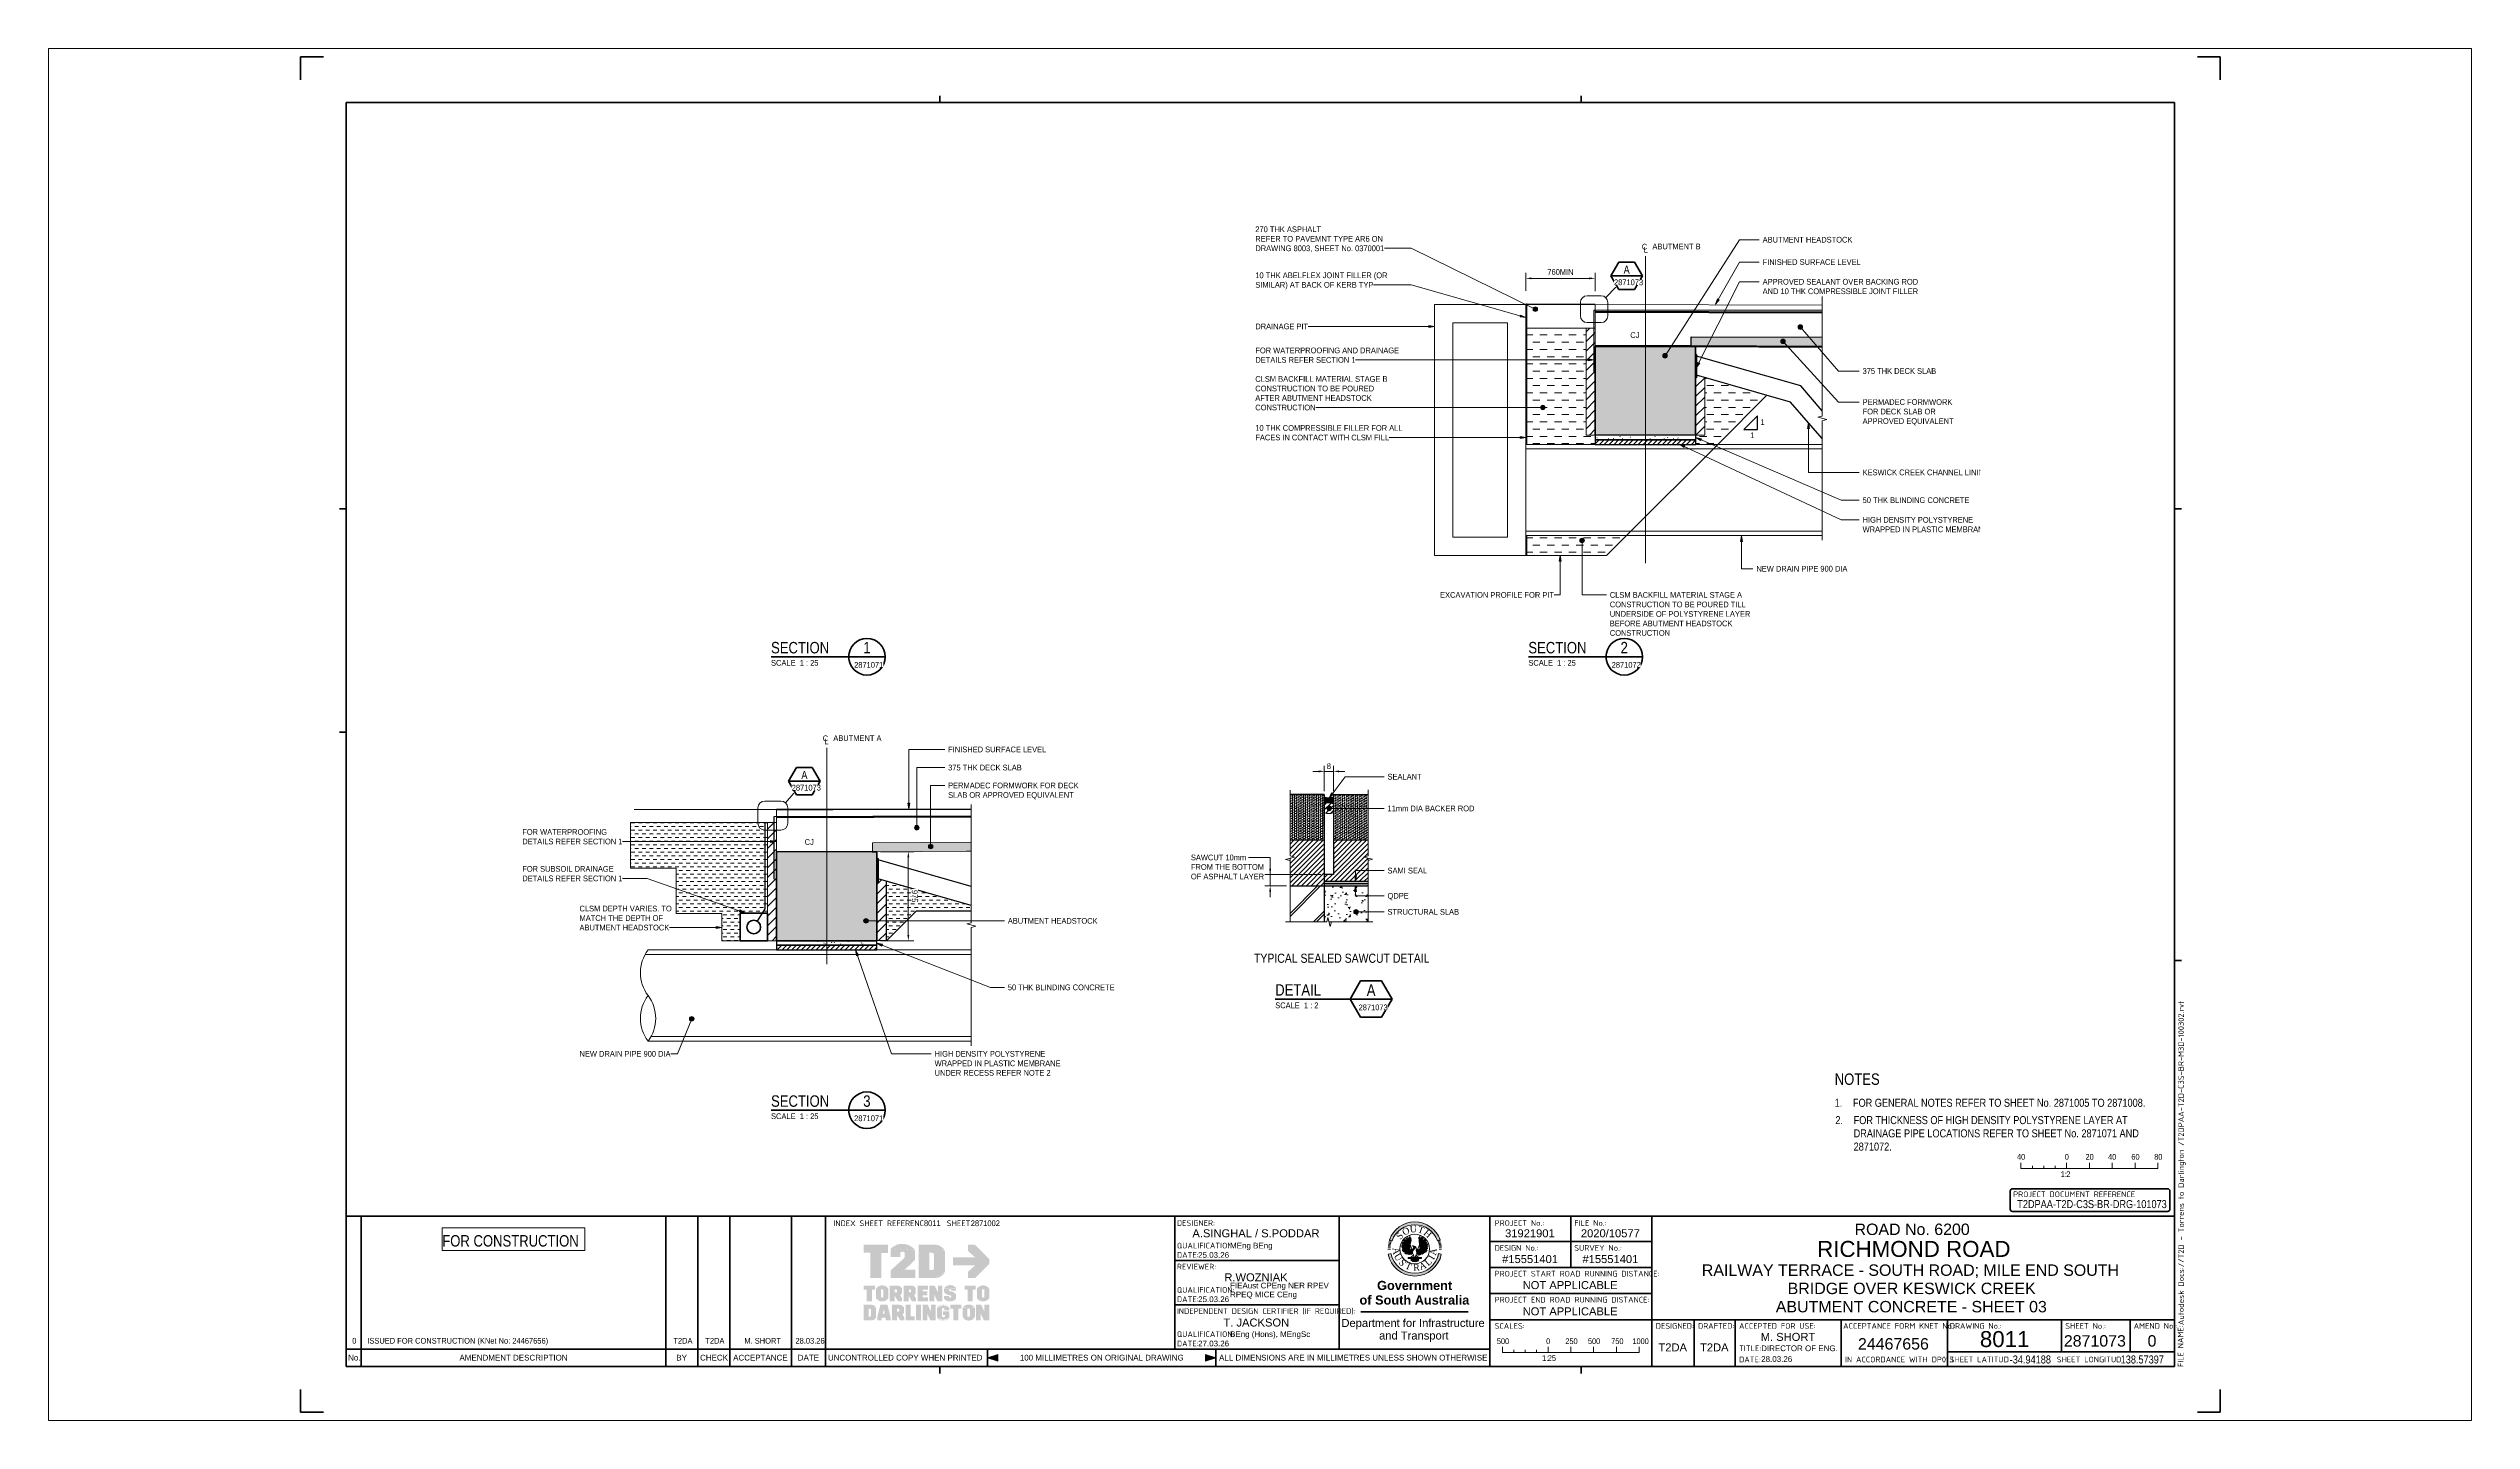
# Paper-space layout 'Layout1' of a CAD drawing. Header units: metres. Extents: x -0.11 to 0.95, y 0 to 0.6.
# The model-space entities are those that its viewports show. They can reach past a viewport. Long polylines and large blocks are cut down to what shows.
import ezdxf

# ---------------------------------------------------------------- set-up
doc = ezdxf.new("R2010")
doc.units = ezdxf.units.M
doc.linetypes.add('JacobsDash', pattern=[0.0045, 0.003, -0.0015])
doc.linetypes.add('JacobsGridLine', pattern=[0.0145, 0.01, -0.001, 0.0025, -0.001])
doc.layers.get('Defpoints').update_dxf_attribs({"color": 41})
for name, color, linetype, lineweight in [('A-ANNO-NOTE-STAMP', 10, 'Continuous', 18), ('BRIDGE-ABUTMENT-CONC', 7, 'Continuous', 50), ('BRIDGE-FRAMING-LINE-18-HID', 7, 'JacobsDash', 18), ('BRIDGE-G-IMPT', 7, 'Continuous', 13), ('D-BDGE', 7, 'Continuous', 13), ('D-BDGE-18-SOLID', 7, 'Continuous', 9), ('D-BDGE-FLOOR', 7, 'Continuous', 50), ('D-BDGE-FLOOR-HID', 7, 'JacobsDash', 18), ('D-BDGE-FRAMING', 7, 'Continuous', 50), ('D-BDGE-LINE', 7, 'Continuous', 9), ('D-ENHA-ANNO-SYMB', 7, 'Continuous', 50), ('D-ENHA-GEN-ANNO-SYMB', 7, 'Continuous', 9), ('D-ENHA-GEN-LINE', 7, 'Continuous', 18), ('D-ENHA-GEN-LINE-GRIDS', 7, 'Continuous', 9), ('D-ENHA-TEXT', 7, 'Continuous', 9), ('D-ENHA-TEXT-DIMS', 7, 'Continuous', 9), ('D-ENHA-TITLEBLOCK', 7, 'Continuous', 9), ('G-ANNO-TTLB', 7, 'Continuous', 18)]:
    doc.layers.add(name, color=color, linetype=linetype, lineweight=lineweight)
doc.layers.add('D-BDGE-ANNO-NPLT', color=191, linetype='Continuous', plot=False)
doc.layers.get('D-BDGE-ANNO-NPLT').freeze()
doc.styles.add('Arial', font='arial.ttf', dxfattribs={"height": 0.0025})
doc.styles.add('Arial Narrow', font='ARIALN.TTF', dxfattribs={"height": 0.0625})
doc.styles.add('Arial Narrow_1', font='ARIALN.TTF', dxfattribs={"height": 0.0625})
doc.styles.add('Arial Narrow_2', font='ARIALN.TTF', dxfattribs={"height": 0.0875})
doc.styles.add('Arial Narrow_4', font='ARIALN.TTF', dxfattribs={"height": 0.0035})
doc.styles.add('Arial Narrow_5', font='ARIALN.TTF', dxfattribs={"height": 0.005})
doc.styles.add('Arial Narrow_6', font='ARIALN.TTF', dxfattribs={"height": 0.008})
doc.styles.add('Arial Narrow_7', font='ARIALN.TTF', dxfattribs={"height": 0.0025})
doc.styles.add('Arial Narrow_8', font='ARIALN.TTF', dxfattribs={"width": 0.9, "height": 0.0025})
doc.styles.add('Arial_1', font='arial.ttf', dxfattribs={"height": 0.0035})
doc.styles.add('Arial_2', font='arial.ttf', dxfattribs={"height": 0.005})
doc.styles.add('Arial_3', font='arial.ttf', dxfattribs={"height": 0.007})
doc.styles.add('Arial_B', font='arialbd.ttf', dxfattribs={"height": 0.004})
doc.styles.add('ISOCPEUR', font='isocpeur.ttf', dxfattribs={"height": 0.0025})
doc.styles.add('Times New Roman', font='times.ttf', dxfattribs={"height": 0.008001})
doc.dimstyles.new('Dimension_Standard_O__mm_', dxfattribs={"dimscale": 0.3048, "dimtxt": 0.063964, "dimasz": 0.205052, "dimexe": 0.19685, "dimexo": 0.123031, "dimgap": 0.123031, "dimtad": 1, "dimdec": 0, "dimlfac": 1000, "dimzin": 0, "dimdsep": 46, "dimtxsty": 'Arial Narrow', "dimsah": 1, "dimcen": 0.09, "dimaunit": 1, "dimadec": 4, "dimazin": 0, "dimtfac": 1, "dimtdec": 4, "dimtix": 1, "dimtmove": 0, "dimatfit": 3, "dimfxl": 1, "dimtvp": 1, "dimtfill": 1, "dimtolj": 1, "dimtzin": 0, "dimlwd": 18, "dimlwe": 18, "dimarcsym": 2})
doc.dimstyles.new('Dimension_Standard_T__mm_', dxfattribs={"dimscale": 0.3048, "dimtxt": 0.005117, "dimasz": 0.016404, "dimexe": 0.015748, "dimexo": 0.009843, "dimgap": 0.006562, "dimtad": 1, "dimdec": 0, "dimlfac": 1000, "dimzin": 0, "dimdsep": 46, "dimtxsty": 'Arial Narrow_5', "dimsah": 1, "dimcen": 0.09, "dimaunit": 1, "dimadec": 4, "dimazin": 0, "dimtfac": 1, "dimtdec": 4, "dimtix": 1, "dimtmove": 0, "dimatfit": 3, "dimfxl": 1, "dimtvp": 1, "dimtolj": 1, "dimtzin": 0, "dimlwd": 18, "dimlwe": 18, "dimarcsym": 2})
pattern_1 = [(45, (590.657, 17.949), (-0.053033, 0.053033), [])]
pattern_2 = [(45, (598.16057, 17.81), (-0.053033, 0.053033), [])]
pattern_3 = [(0, (598.160573, 17.81), (0.04032, 0.04032), [0.04032, -0.04032])]
pattern_4 = [(0, (598.9742802, 0), (0.00191, 0.0011), [0.00127, -0.00254]), (120, (598.9742802, 0), (-0.00190762794, 0.00110410852), [0.00127, -0.00254]), (60, (598.9742802, 0), (2.37206e-06, 0.00220410852), [0, -0.00254, 0.00127, 0])]
pattern_5 = [(45, (598.9742802, 0), (-0.0021213203, 0.0021213203), [])]

# ---------------------------------------------------------------- blocks, each defined once
blk = doc.blocks.new('T2DPAA-T2D-PWA-DE-XRF-000001 - Drawing3_dwg-6272381-ABUTMENT CONCRETE - SHEET 03')
at = {"layer": 'BRIDGE-G-IMPT'}
h = blk.add_hatch(color=256, dxfattribs=at)
edge = h.paths.add_edge_path()
edge.add_line((0.1549, 0.1015), (0.1515, 0.1021))
edge.add_arc((0.1226, 0.1077), 0.0295, 190.997, 349.003, ccw=False)
edge.add_line((0.0937, 0.1021), (0.0903, 0.1015))
edge.add_arc((0.1226, 0.1077), 0.0329, 190.997, 349.003)
edge = h.paths.add_edge_path()
edge.add_arc((0.1226, 0.1077), 0.0329, 20.0475, 159.9525, ccw=False)
edge.add_line((0.1535, 0.119), (0.1503, 0.1178))
edge.add_arc((0.1226, 0.1077), 0.0295, 20.0475, 159.9525)
edge.add_line((0.0949, 0.1178), (0.0917, 0.119))
h = blk.add_hatch(color=256, dxfattribs=at)
edge = h.paths.add_edge_path()
edge.add_arc((0.1226, 0.1077), 0.0329, 161.3902, 162.9856, ccw=False)
edge.add_line((0.0915, 0.1183), (0.0914, 0.1182))
edge.add_line((0.0915, 0.1183), (0.0947, 0.1172))
edge.add_line((0.0947, 0.1171), (0.0947, 0.1172))
edge.add_arc((0.1226, 0.1077), 0.0295, 161.3902, 162.9856)
edge.add_line((0.0944, 0.1163), (0.0911, 0.1174))
h = blk.add_hatch(color=256, dxfattribs=at)
edge = h.paths.add_edge_path()
edge.add_line((0.1206, 0.1074), (0.1207, 0.1074))
edge.add_line((0.1207, 0.1074), (0.1206, 0.1074))
edge = h.paths.add_edge_path()
edge.add_line((0.1166, 0.11), (0.1166, 0.1074))
edge.add_line((0.1166, 0.1074), (0.1183, 0.1065))
edge.add_line((0.1183, 0.1065), (0.119, 0.1076))
edge.add_line((0.119, 0.1076), (0.1204, 0.1079))
edge.add_line((0.1204, 0.1079), (0.1207, 0.1074))
edge.add_line((0.1207, 0.1074), (0.1211, 0.1067))
edge.add_line((0.1211, 0.1067), (0.1187, 0.1008))
edge.add_line((0.1187, 0.1008), (0.1178, 0.1012))
edge.add_line((0.1178, 0.1012), (0.1166, 0.1008))
edge.add_line((0.1166, 0.1008), (0.1161, 0.1012))
edge.add_line((0.1161, 0.1012), (0.1147, 0.101))
edge.add_line((0.1147, 0.101), (0.1143, 0.1017))
edge.add_line((0.1143, 0.1017), (0.1131, 0.1012))
edge.add_line((0.1131, 0.1012), (0.1128, 0.1022))
edge.add_line((0.1128, 0.1022), (0.1119, 0.1019))
edge.add_line((0.1119, 0.1019), (0.1119, 0.1029))
edge.add_line((0.1119, 0.1029), (0.1105, 0.1027))
edge.add_line((0.1105, 0.1027), (0.1107, 0.1043))
edge.add_line((0.1107, 0.1043), (0.1091, 0.1041))
edge.add_line((0.1091, 0.1041), (0.1095, 0.1057))
edge.add_line((0.1095, 0.1057), (0.1077, 0.106))
edge.add_line((0.1077, 0.106), (0.1081, 0.1069))
edge.add_line((0.1081, 0.1069), (0.1072, 0.1074))
edge.add_line((0.1072, 0.1074), (0.1081, 0.1091))
edge.add_line((0.1081, 0.1091), (0.1069, 0.11))
edge.add_line((0.1069, 0.11), (0.1081, 0.1112))
edge.add_line((0.1081, 0.1112), (0.1069, 0.1122))
edge.add_line((0.1069, 0.1122), (0.1085, 0.113))
edge.add_line((0.1085, 0.113), (0.1072, 0.1143))
edge.add_line((0.1072, 0.1143), (0.1095, 0.1145))
edge.add_line((0.1095, 0.1145), (0.1081, 0.116))
edge.add_line((0.1081, 0.116), (0.1105, 0.116))
edge.add_line((0.1105, 0.116), (0.1088, 0.1179))
edge.add_line((0.1088, 0.1179), (0.1119, 0.1163))
edge.add_line((0.1119, 0.1163), (0.1105, 0.1193))
edge.add_line((0.1105, 0.1193), (0.1138, 0.1172))
edge.add_line((0.1138, 0.1172), (0.1121, 0.121))
edge.add_line((0.1121, 0.121), (0.1147, 0.1181))
edge.add_line((0.1147, 0.1181), (0.1143, 0.1224))
edge.add_line((0.1143, 0.1224), (0.1159, 0.1188))
edge.add_line((0.1159, 0.1188), (0.1166, 0.1236))
edge.add_line((0.1166, 0.1236), (0.1171, 0.1207))
edge.add_line((0.1171, 0.1207), (0.1178, 0.1214))
edge.add_line((0.1178, 0.1214), (0.118, 0.1179))
edge.add_line((0.118, 0.1179), (0.1171, 0.1131))
edge.add_line((0.1171, 0.1131), (0.1178, 0.111))
edge.add_line((0.1178, 0.111), (0.1166, 0.11))
for points in [[(0.1105, 0.1193), (0.1088, 0.1179), (0.1119, 0.1163)], [(0.1369, 0.1093), (0.1385, 0.1081), (0.1367, 0.1074), (0.1376, 0.106), (0.1357, 0.106), (0.1367, 0.1043), (0.1348, 0.1043), (0.1348, 0.1031), (0.1336, 0.1034), (0.1331, 0.1022), (0.1322, 0.1024), (0.1317, 0.1015), (0.1305, 0.1017), (0.1301, 0.101), (0.1296, 0.1015), (0.1291, 0.1005), (0.1286, 0.1008), (0.1277, 0.1003), (0.1275, 0.101), (0.1268, 0.1003), (0.1251, 0.1029), (0.1242, 0.1065), (0.1246, 0.1076), (0.1263, 0.1076), (0.127, 0.1067), (0.1284, 0.1072), (0.1291, 0.11), (0.1275, 0.1112), (0.1282, 0.1133), (0.1275, 0.1219), (0.1284, 0.121), (0.1289, 0.1236), (0.1294, 0.1193), (0.1312, 0.1226), (0.1305, 0.1191), (0.1331, 0.1212), (0.1317, 0.1179), (0.1348, 0.1195), (0.1324, 0.116), (0.1364, 0.1179), (0.1341, 0.1155), (0.1371, 0.116), (0.1355, 0.1143), (0.1381, 0.1141), (0.1364, 0.1131), (0.1383, 0.1124), (0.1367, 0.1114), (0.1385, 0.11)], [(0.1312, 0.1226), (0.1331, 0.1212), (0.1305, 0.1191)], [(0.1348, 0.1195), (0.1364, 0.1179), (0.1324, 0.116)], [(0.1069, 0.1122), (0.1069, 0.11), (0.1081, 0.1112)], [(0.1081, 0.116), (0.1072, 0.1143), (0.1095, 0.1145)], [(0.1077, 0.106), (0.1091, 0.1041), (0.1095, 0.1057)], [(0.1105, 0.1027), (0.1119, 0.1019), (0.1119, 0.1029)], [(0.1225, 0.0967), (0.1233, 0.0985), (0.1277, 0.0943), (0.1263, 0.0929), (0.1237, 0.092), (0.1202, 0.0924), (0.1176, 0.0943), (0.1218, 0.0984)], [(0.1291, 0.1005), (0.1301, 0.101), (0.1296, 0.1015)], [(0.1317, 0.1015), (0.1331, 0.1022), (0.1322, 0.1024)], [(0.1383, 0.1124), (0.1381, 0.1141), (0.1364, 0.1131)]]:
    blk.add_hatch(color=256, dxfattribs=at).paths.add_polyline_path(points)
h = blk.add_hatch(color=256, dxfattribs=at)
edge = h.paths.add_edge_path()
edge.add_line((0.154, 0.1174), (0.1508, 0.1163))
edge.add_arc((0.1226, 0.1077), 0.0295, 17.0144, 18.6098)
edge.add_line((0.1505, 0.1172), (0.1505, 0.1171))
edge.add_line((0.1505, 0.1172), (0.1537, 0.1183))
edge.add_line((0.1538, 0.1182), (0.1537, 0.1183))
edge.add_arc((0.1226, 0.1077), 0.0329, 17.0144, 18.6098, ccw=False)
h = blk.add_hatch(color=256, dxfattribs=at)
edge = h.paths.add_edge_path()
edge.add_line((0.0931, 0.1083), (0.0897, 0.1083))
edge.add_arc((0.1226, 0.1077), 0.0329, 177.3415, 178.9368, ccw=False)
edge.add_line((0.0897, 0.1094), (0.0897, 0.1093))
edge.add_line((0.0897, 0.1094), (0.0932, 0.1092))
edge.add_line((0.0932, 0.1091), (0.0932, 0.1092))
edge.add_arc((0.1226, 0.1077), 0.0295, 177.3415, 178.9368)
h = blk.add_hatch(color=256, dxfattribs=at)
edge = h.paths.add_edge_path()
edge.add_line((0.0931, 0.1069), (0.0897, 0.1068))
edge.add_arc((0.1226, 0.1077), 0.0329, 180, 181.5953, ccw=False)
edge.add_line((0.0897, 0.1078), (0.0897, 0.1077))
edge.add_line((0.0897, 0.1078), (0.0931, 0.1078))
edge.add_line((0.0931, 0.1077), (0.0931, 0.1078))
edge.add_arc((0.1226, 0.1077), 0.0295, 180, 181.5953)
h = blk.add_hatch(color=256, dxfattribs=at)
edge = h.paths.add_edge_path()
edge.add_arc((0.1226, 0.1077), 0.0329, 174.6829, 176.2783, ccw=False)
edge.add_line((0.0899, 0.1109), (0.0898, 0.1108))
edge.add_line((0.0899, 0.1109), (0.0933, 0.1106))
edge.add_line((0.0933, 0.1105), (0.0933, 0.1106))
edge.add_arc((0.1226, 0.1077), 0.0295, 174.6829, 176.2783)
edge.add_line((0.0932, 0.1096), (0.0898, 0.1099))
h = blk.add_hatch(color=256, dxfattribs=at)
edge = h.paths.add_edge_path()
edge.add_arc((0.1226, 0.1077), 0.0329, 172.0244, 173.6197, ccw=False)
edge.add_line((0.09, 0.1124), (0.09, 0.1123))
edge.add_line((0.09, 0.1124), (0.0934, 0.1119))
edge.add_line((0.0934, 0.1118), (0.0934, 0.1119))
edge.add_arc((0.1226, 0.1077), 0.0295, 172.0244, 173.6197)
edge.add_line((0.0933, 0.111), (0.0899, 0.1114))
h = blk.add_hatch(color=256, dxfattribs=at)
edge = h.paths.add_edge_path()
edge.add_arc((0.1226, 0.1077), 0.0329, 169.3658, 170.9612, ccw=False)
edge.add_line((0.0903, 0.1139), (0.0903, 0.1138))
edge.add_line((0.0903, 0.1139), (0.0937, 0.1133))
edge.add_line((0.0936, 0.1132), (0.0937, 0.1133))
edge.add_arc((0.1226, 0.1077), 0.0295, 169.3658, 170.9612)
edge.add_line((0.0935, 0.1124), (0.0901, 0.1129))
h = blk.add_hatch(color=256, dxfattribs=at)
edge = h.paths.add_edge_path()
edge.add_arc((0.1226, 0.1077), 0.0329, 166.7073, 168.3026, ccw=False)
edge.add_line((0.0906, 0.1154), (0.0906, 0.1153))
edge.add_line((0.0906, 0.1154), (0.0939, 0.1146))
edge.add_line((0.0939, 0.1145), (0.0939, 0.1146))
edge.add_arc((0.1226, 0.1077), 0.0295, 166.7073, 168.3026)
edge.add_line((0.0937, 0.1137), (0.0904, 0.1144))
h = blk.add_hatch(color=256, dxfattribs=at)
edge = h.paths.add_edge_path()
edge.add_line((0.0941, 0.115), (0.0907, 0.1159))
edge.add_arc((0.1226, 0.1077), 0.0329, 164.0488, 165.6441, ccw=False)
edge.add_line((0.091, 0.1169), (0.091, 0.1168))
edge.add_line((0.091, 0.1169), (0.0943, 0.1159))
edge.add_line((0.0943, 0.1158), (0.0943, 0.1159))
edge.add_arc((0.1226, 0.1077), 0.0295, 164.0488, 165.6441)
h = blk.add_hatch(color=256, dxfattribs=at)
edge = h.paths.add_edge_path()
edge.add_line((0.1232, 0.1095), (0.1225, 0.1076))
edge.add_line((0.1225, 0.1076), (0.1207, 0.1074))
edge.add_line((0.1207, 0.1074), (0.1207, 0.1074))
edge.add_line((0.1207, 0.1074), (0.1216, 0.1086))
edge.add_line((0.1216, 0.1086), (0.1197, 0.1119))
edge.add_line((0.1197, 0.1119), (0.1232, 0.1107))
edge.add_line((0.1232, 0.1107), (0.1239, 0.1098))
edge.add_line((0.1239, 0.1098), (0.1232, 0.1095))
h = blk.add_hatch(color=256, dxfattribs=at)
edge = h.paths.add_edge_path()
edge.add_arc((0.1226, 0.1077), 0.0295, 14.3559, 15.9512)
edge.add_line((0.1509, 0.1159), (0.1509, 0.1158))
edge.add_line((0.1509, 0.1159), (0.1542, 0.1169))
edge.add_line((0.1542, 0.1168), (0.1542, 0.1169))
edge.add_arc((0.1226, 0.1077), 0.0329, 14.3559, 15.9512, ccw=False)
edge.add_line((0.1545, 0.1159), (0.1511, 0.115))
h = blk.add_hatch(color=256, dxfattribs=at)
edge = h.paths.add_edge_path()
edge.add_line((0.1548, 0.1144), (0.1514, 0.1137))
edge.add_arc((0.1226, 0.1077), 0.0295, 11.6974, 13.2927)
edge.add_line((0.1512, 0.1146), (0.1513, 0.1145))
edge.add_line((0.1512, 0.1146), (0.1546, 0.1154))
edge.add_line((0.1546, 0.1153), (0.1546, 0.1154))
edge.add_arc((0.1226, 0.1077), 0.0329, 11.6974, 13.2927, ccw=False)
h = blk.add_hatch(color=256, dxfattribs=at)
edge = h.paths.add_edge_path()
edge.add_arc((0.1226, 0.1077), 0.0295, 9.0388, 10.6342)
edge.add_line((0.1515, 0.1133), (0.1515, 0.1132))
edge.add_line((0.1515, 0.1133), (0.1549, 0.1139))
edge.add_line((0.1549, 0.1138), (0.1549, 0.1139))
edge.add_arc((0.1226, 0.1077), 0.0329, 9.0388, 10.6342, ccw=False)
edge.add_line((0.1551, 0.1129), (0.1517, 0.1124))
h = blk.add_hatch(color=256, dxfattribs=at)
edge = h.paths.add_edge_path()
edge.add_arc((0.1226, 0.1077), 0.0295, 6.3803, 7.9756)
edge.add_line((0.1518, 0.1119), (0.1518, 0.1118))
edge.add_line((0.1518, 0.1119), (0.1552, 0.1124))
edge.add_line((0.1552, 0.1123), (0.1552, 0.1124))
edge.add_arc((0.1226, 0.1077), 0.0329, 6.3803, 7.9756, ccw=False)
edge.add_line((0.1553, 0.1114), (0.1519, 0.111))
h = blk.add_hatch(color=256, dxfattribs=at)
edge = h.paths.add_edge_path()
edge.add_line((0.1554, 0.1099), (0.152, 0.1096))
edge.add_arc((0.1226, 0.1077), 0.0295, 3.7217, 5.3171)
edge.add_line((0.1519, 0.1106), (0.1519, 0.1105))
edge.add_line((0.1519, 0.1106), (0.1553, 0.1109))
edge.add_line((0.1553, 0.1108), (0.1553, 0.1109))
edge.add_arc((0.1226, 0.1077), 0.0329, 3.7217, 5.3171, ccw=False)
h = blk.add_hatch(color=256, dxfattribs=at)
edge = h.paths.add_edge_path()
edge.add_line((0.1555, 0.1083), (0.1521, 0.1083))
edge.add_arc((0.1226, 0.1077), 0.0295, 1.0632, 2.6585)
edge.add_line((0.152, 0.1092), (0.152, 0.1091))
edge.add_line((0.152, 0.1092), (0.1554, 0.1094))
edge.add_line((0.1555, 0.1093), (0.1554, 0.1094))
edge.add_arc((0.1226, 0.1077), 0.0329, 1.0632, 2.6585, ccw=False)
h = blk.add_hatch(color=256, dxfattribs=at)
edge = h.paths.add_edge_path()
edge.add_line((0.1555, 0.1068), (0.152, 0.1069))
edge.add_arc((0.1226, 0.1077), 0.0295, 358.4047, 360)
edge.add_line((0.1521, 0.1078), (0.1521, 0.1077))
edge.add_line((0.1521, 0.1078), (0.1555, 0.1078))
edge.add_line((0.1555, 0.1077), (0.1555, 0.1078))
edge.add_arc((0.1226, 0.1077), 0.0329, 358.4047, 360, ccw=False)
for p, q in [((0.0917, 0.119), (0.0949, 0.1178)), ((0.1105, 0.1193), (0.1088, 0.1179)), ((0.1119, 0.1163), (0.1105, 0.1193)), ((0.1305, 0.1191), (0.1312, 0.1226)), ((0.1331, 0.1212), (0.1305, 0.1191)), ((0.1312, 0.1226), (0.1331, 0.1212)), ((0.1324, 0.116), (0.1348, 0.1195)), ((0.1348, 0.1195), (0.1364, 0.1179)), ((0.1503, 0.1178), (0.1535, 0.119)), ((0.0903, 0.1015), (0.0937, 0.1021)), ((0.1069, 0.1122), (0.1069, 0.11)), ((0.1081, 0.1112), (0.1069, 0.1122)), ((0.1069, 0.11), (0.1081, 0.1112)), ((0.1081, 0.116), (0.1072, 0.1143)), ((0.1072, 0.1143), (0.1095, 0.1145)), ((0.1077, 0.106), (0.1091, 0.1041)), ((0.1095, 0.1057), (0.1077, 0.106)), ((0.1095, 0.1145), (0.1081, 0.116)), ((0.1088, 0.1179), (0.1119, 0.1163)), ((0.1091, 0.1041), (0.1095, 0.1057)), ((0.1119, 0.1029), (0.1105, 0.1027)), ((0.1105, 0.1027), (0.1119, 0.1019)), ((0.1119, 0.1019), (0.1119, 0.1029)), ((0.115, 0.0967), (0.1197, 0.0967)), ((0.1211, 0.1003), (0.1173, 0.0974)), ((0.1244, 0.1003), (0.1272, 0.0974)), ((0.1256, 0.0967), (0.1308, 0.0967)), ((0.1296, 0.1015), (0.1291, 0.1005)), ((0.1291, 0.1005), (0.1301, 0.101)), ((0.1301, 0.101), (0.1296, 0.1015)), ((0.1322, 0.1024), (0.1317, 0.1015)), ((0.1317, 0.1015), (0.1331, 0.1022)), ((0.1331, 0.1022), (0.1322, 0.1024)), ((0.1364, 0.1179), (0.1324, 0.116)), ((0.1381, 0.1141), (0.1364, 0.1131)), ((0.1364, 0.1131), (0.1383, 0.1124)), ((0.1383, 0.1124), (0.1381, 0.1141)), ((0.1515, 0.1021), (0.1549, 0.1015))]:
    blk.add_line(p, q, dxfattribs=at)
at = {"layer": 'BRIDGE-G-IMPT', "flags": 128}
for points in [[(0.1085, 0.113), (0.1072, 0.1143), (0.1095, 0.1145), (0.1081, 0.116), (0.1105, 0.116), (0.1088, 0.1179), (0.1119, 0.1163), (0.1105, 0.1193), (0.1138, 0.1172), (0.1121, 0.121), (0.1147, 0.1181), (0.1143, 0.1224), (0.1159, 0.1188), (0.1166, 0.1236), (0.1171, 0.1207), (0.1178, 0.1214), (0.118, 0.1179), (0.1171, 0.1131), (0.119, 0.1076), (0.1204, 0.1079), (0.1211, 0.1067), (0.1187, 0.1008), (0.1178, 0.1012), (0.1166, 0.1008), (0.1161, 0.1012), (0.1147, 0.101), (0.1143, 0.1017), (0.1131, 0.1012), (0.1128, 0.1022), (0.1119, 0.1019), (0.1119, 0.1029), (0.1105, 0.1027), (0.1107, 0.1043), (0.1091, 0.1041), (0.1095, 0.1057), (0.1077, 0.106), (0.1081, 0.1069), (0.1072, 0.1074), (0.1081, 0.1091), (0.1069, 0.11), (0.1081, 0.1112), (0.1069, 0.1122), (0.1087, 0.1131)], [(0.1199, 0.1031), (0.1225, 0.0967), (0.1251, 0.1029), (0.1242, 0.1065), (0.1246, 0.1076), (0.1263, 0.1076), (0.1282, 0.1133), (0.1275, 0.1219), (0.1284, 0.121), (0.1289, 0.1236), (0.1294, 0.1193), (0.1312, 0.1226), (0.1305, 0.1191), (0.1331, 0.1212), (0.1317, 0.1179), (0.1348, 0.1195), (0.1324, 0.116), (0.1364, 0.1179), (0.1341, 0.1155), (0.1371, 0.116), (0.1355, 0.1143), (0.1381, 0.1141), (0.1364, 0.1131), (0.1383, 0.1124), (0.1367, 0.1114), (0.1385, 0.11), (0.1369, 0.1093), (0.1385, 0.1081), (0.1367, 0.1074), (0.1376, 0.106), (0.1357, 0.106), (0.1367, 0.1043), (0.1348, 0.1043), (0.1348, 0.1031), (0.1336, 0.1034), (0.1331, 0.1022), (0.1322, 0.1024), (0.1317, 0.1015), (0.1305, 0.1017), (0.1301, 0.101), (0.1296, 0.1015), (0.1291, 0.1005), (0.1286, 0.1008), (0.1277, 0.1003), (0.1275, 0.101), (0.1268, 0.1003), (0.1251, 0.1029)], [(0.1206, 0.0974), (0.1145, 0.0974), (0.1145, 0.0962), (0.1194, 0.0962)], [(0.119, 0.1076), (0.1183, 0.1065), (0.1166, 0.1074), (0.1166, 0.11), (0.1178, 0.111)], [(0.1218, 0.0984), (0.1176, 0.0943), (0.1202, 0.0924), (0.1237, 0.092), (0.1263, 0.0929), (0.1277, 0.0943), (0.1233, 0.0985)], [(0.1239, 0.1098), (0.1244, 0.1091), (0.1246, 0.1076)], [(0.1246, 0.0974), (0.1308, 0.0974), (0.1308, 0.0962), (0.126, 0.0962)], [(0.1263, 0.1076), (0.127, 0.1067), (0.1284, 0.1072), (0.1291, 0.11), (0.1275, 0.1112)]]:
    blk.add_lwpolyline(points, dxfattribs=at)
blk.add_lwpolyline([(0.1206, 0.1074), (0.1216, 0.1086), (0.1197, 0.1119), (0.1232, 0.1107), (0.1239, 0.1098), (0.1232, 0.1095), (0.1225, 0.1076)], close=True, dxfattribs=at)
at = {"layer": 'BRIDGE-G-IMPT'}
blk.add_circle((0.1226, 0.1077), 0.018, dxfattribs=at)
for radius, start, end in [(0.0329, 20.0475, 159.9525), (0.0295, 20.0475, 159.9525), (0.0329, 190.997, 349.003), (0.0295, 190.997, 349.003)]:
    blk.add_arc((0.1226, 0.1077), radius, start, end, dxfattribs=at)
at = {"layer": 'BRIDGE-G-IMPT', "lineweight": 9, "char_height": 0.008, "attachment_point": 2, "line_spacing_factor": 1.029793, "style": 'Times New Roman'}
for s, insert, width, rotation in [('S', (0.1012, 0.1263), 0.008041, 49.0663), ('O', (0.1099, 0.133), 0.010353, 26.6943), ('U', (0.1205, 0.136), 0.010353, 4.3222), ('T', (0.1314, 0.1347), 0.008744, 341.9502), ('H', (0.141, 0.1293), 0.010353, 319.5782), ('A', (0.104, 0.106), 0.010353, 279.6978), ('U', (0.1058, 0.0996), 0.010353, 300.15), ('S', (0.1107, 0.0935), 0.008041, 310.3575), ('T', (0.1164, 0.0903), 0.008744, 336.9699), ('R', (0.1244, 0.0893), 0.009549, 3.701), ('A', (0.1307, 0.0909), 0.010353, 21.3382), ('L', (0.1363, 0.0949), 0.008744, 42.375), ('I', (0.1395, 0.0995), 0.004825, 60.5783), ('A', (0.141, 0.1048), 0.010353, 83.64)]:
    blk.add_mtext(s, dxfattribs=dict(at, insert=insert, width=width, rotation=rotation))
blk = doc.blocks.new('T2DPAA-T2D-PWA-DE-XRF-000001 - Standard-7771765-ABUTMENT CONCRETE - SHEET 03')
at = {"layer": 'BRIDGE-G-IMPT', "lineweight": 9}
for points in [[(0.3055, 0.0254), (0.3055, 0.0239), (0.3055, 0.0224), (0.301, 0.0239)], [(0.3965, 0.0254), (0.401, 0.0239), (0.3965, 0.0224), (0.3965, 0.0239)]]:
    blk.add_hatch(color=256, dxfattribs=at).paths.add_polyline_path(points)
at = {"layer": 'D-ENHA-TITLEBLOCK', "true_color": 0x1d4a5c}
h = blk.add_hatch(color=139, dxfattribs=at)
edge = h.paths.add_edge_path()
edge.add_line((0.2623, 0.0443), (0.2623, 0.0452))
edge.add_arc((0.2616, 0.044), 0.00145, 58.8241, 99.793)
edge.add_line((0.2613, 0.0454), (0.2613, 0.0441))
edge.add_arc((0.2616, 0.0455), 0.00141, 259.7202, 301.6629)
edge = h.paths.add_edge_path()
edge.add_arc((0.2625, 0.0448), 0.00224, 301.808, 330.1086, ccw=False)
edge.add_line((0.2637, 0.0429), (0.2645, 0.0415))
edge.add_line((0.2645, 0.0415), (0.2645, 0.0403))
edge.add_line((0.2645, 0.0403), (0.2627, 0.0403))
edge.add_line((0.2627, 0.0403), (0.2613, 0.0425))
edge.add_line((0.2613, 0.0425), (0.2613, 0.0403))
edge.add_line((0.2613, 0.0403), (0.2591, 0.0403))
edge.add_line((0.2591, 0.0403), (0.2591, 0.0471))
edge.add_line((0.2591, 0.0471), (0.2624, 0.0471))
edge.add_arc((0.2623, 0.0446), 0.00248, 32.8357, 87.7033, ccw=False)
edge.add_line((0.2644, 0.046), (0.2644, 0.0437))
edge = h.paths.add_edge_path()
edge.add_line((0.2674, 0.0527), (0.2674, 0.0537))
edge.add_arc((0.2667, 0.0524), 0.00145, 58.8241, 99.793)
edge.add_line((0.2665, 0.0539), (0.2665, 0.0526))
edge.add_arc((0.2667, 0.0539), 0.00141, 259.7202, 301.6629)
edge = h.paths.add_edge_path()
edge.add_arc((0.2676, 0.0532), 0.00224, 301.808, 330.1086, ccw=False)
edge.add_line((0.2688, 0.0513), (0.2696, 0.0499))
edge.add_line((0.2696, 0.0499), (0.2696, 0.0487))
edge.add_line((0.2696, 0.0487), (0.2678, 0.0487))
edge.add_line((0.2678, 0.0487), (0.2664, 0.051))
edge.add_line((0.2664, 0.051), (0.2664, 0.0487))
edge.add_line((0.2664, 0.0487), (0.2642, 0.0487))
edge.add_line((0.2642, 0.0487), (0.2642, 0.0555))
edge.add_line((0.2642, 0.0555), (0.2676, 0.0555))
edge.add_arc((0.2675, 0.0531), 0.00248, 32.8357, 87.7033, ccw=False)
edge.add_line((0.2695, 0.0544), (0.2695, 0.0521))
edge = h.paths.add_edge_path()
edge.add_line((0.2499, 0.0422), (0.2499, 0.0452))
edge.add_arc((0.2491, 0.0441), 0.00138, 56.3448, 98.7814)
edge.add_line((0.2489, 0.0454), (0.2489, 0.0419))
edge.add_arc((0.2491, 0.0433), 0.00138, 261.2186, 303.6552)
edge = h.paths.add_edge_path()
edge.add_line((0.2613, 0.0527), (0.2613, 0.0537))
edge.add_arc((0.2606, 0.0524), 0.00145, 58.8241, 99.793)
edge.add_line((0.2603, 0.0539), (0.2603, 0.0526))
edge.add_arc((0.2606, 0.0539), 0.00141, 259.7202, 301.6629)
edge = h.paths.add_edge_path()
edge.add_line((0.2502, 0.0403), (0.2467, 0.0403))
edge.add_line((0.2467, 0.0403), (0.2467, 0.0471))
edge.add_line((0.2467, 0.0471), (0.2501, 0.0471))
edge.add_arc((0.25, 0.0447), 0.00241, 26.2483, 85.5583, ccw=False)
edge.add_line((0.2521, 0.0457), (0.2521, 0.0416))
edge.add_arc((0.2502, 0.0424), 0.00209, 270, 338.4707, ccw=False)
h.paths.add_polyline_path([(0.2555, 0.0451), (0.255, 0.0432), (0.2559, 0.0432)])
h.paths.add_polyline_path([(0.2585, 0.0415), (0.2585, 0.0403), (0.2564, 0.0403), (0.2562, 0.0415), (0.2547, 0.0415), (0.2544, 0.0403), (0.2526, 0.0403), (0.2526, 0.0415), (0.254, 0.0471), (0.2571, 0.0471)])
h.paths.add_polyline_path([(0.2673, 0.042), (0.269, 0.042), (0.269, 0.0403), (0.2651, 0.0403), (0.2651, 0.0471), (0.2673, 0.0471)])
h.paths.add_polyline_path([(0.2718, 0.0403), (0.2696, 0.0403), (0.2696, 0.0471), (0.2718, 0.0471)])
h.paths.add_polyline_path([(0.2762, 0.0441), (0.2762, 0.0471), (0.2782, 0.0471), (0.2782, 0.0403), (0.2759, 0.0403), (0.2746, 0.0432), (0.2746, 0.0403), (0.2725, 0.0403), (0.2725, 0.0471), (0.2748, 0.0471)])
edge = h.paths.add_edge_path()
edge.add_arc((0.2817, 0.0424), 0.000774, 214.5178, 325.4822)
edge.add_line((0.2823, 0.0419), (0.2823, 0.0427))
edge.add_line((0.2823, 0.0427), (0.2815, 0.0427))
edge.add_line((0.2815, 0.0427), (0.2815, 0.0443))
edge.add_line((0.2815, 0.0443), (0.2842, 0.0443))
edge.add_line((0.2842, 0.0443), (0.2842, 0.0415))
edge.add_arc((0.2819, 0.0428), 0.00262, 274.1131, 330.4929, ccw=False)
edge.add_arc((0.2815, 0.0434), 0.00327, 260.2337, 279.7663, ccw=False)
edge.add_arc((0.2812, 0.0429), 0.00275, 208.3817, 264.7517, ccw=False)
edge.add_line((0.2788, 0.0416), (0.2788, 0.0458))
edge.add_arc((0.2812, 0.0445), 0.00268, 94.8448, 152.8409, ccw=False)
edge.add_arc((0.2815, 0.0424), 0.00482, 83.0812, 96.9188, ccw=False)
edge.add_arc((0.2818, 0.0444), 0.00278, 31.3102, 83.6241, ccw=False)
edge.add_line((0.2842, 0.0459), (0.2842, 0.0447))
edge.add_line((0.2842, 0.0447), (0.282, 0.0447))
edge.add_line((0.282, 0.0447), (0.282, 0.0455))
edge.add_arc((0.2815, 0.0451), 0.000641, 40.732, 139.268)
edge.add_line((0.281, 0.0455), (0.281, 0.0419))
h.paths.add_polyline_path([(0.2882, 0.0403), (0.2859, 0.0403), (0.2859, 0.0454), (0.2846, 0.0454), (0.2846, 0.0471), (0.2895, 0.0471), (0.2895, 0.0454), (0.2882, 0.0454)])
edge = h.paths.add_edge_path()
edge.add_arc((0.2927, 0.0429), 0.00104, 239.6549, 300.3451)
edge.add_line((0.2932, 0.042), (0.2932, 0.0454))
edge.add_arc((0.2927, 0.0445), 0.00103, 59.5446, 120.4554)
edge.add_line((0.2921, 0.0454), (0.2921, 0.042))
edge = h.paths.add_edge_path()
edge.add_arc((0.2927, 0.0434), 0.00323, 212.7347, 327.2653, ccw=False)
edge.add_line((0.29, 0.0417), (0.29, 0.0458))
edge.add_arc((0.2927, 0.044), 0.00323, 32.6408, 147.3592, ccw=False)
edge.add_line((0.2954, 0.0458), (0.2954, 0.0417))
h.paths.add_polyline_path([(0.3017, 0.0403), (0.2993, 0.0403), (0.298, 0.0432), (0.298, 0.0403), (0.2959, 0.0403), (0.2959, 0.0471), (0.2982, 0.0471), (0.2996, 0.0441), (0.2996, 0.0471), (0.3017, 0.0471)])
edge = h.paths.add_edge_path()
edge.add_arc((0.299, 0.0513), 0.00104, 239.6549, 300.3451)
edge.add_line((0.2995, 0.0504), (0.2995, 0.0538))
edge.add_arc((0.299, 0.0529), 0.00103, 59.5446, 120.4554)
edge.add_line((0.2985, 0.0538), (0.2985, 0.0504))
edge = h.paths.add_edge_path()
edge.add_arc((0.299, 0.0518), 0.00323, 212.7347, 327.2653, ccw=False)
edge.add_line((0.2963, 0.0501), (0.2963, 0.0542))
edge.add_arc((0.299, 0.0524), 0.00323, 32.6408, 147.3592, ccw=False)
edge.add_line((0.3017, 0.0542), (0.3017, 0.0501))
h.paths.add_polyline_path([(0.2945, 0.0487), (0.2923, 0.0487), (0.2923, 0.0538), (0.2909, 0.0538), (0.2909, 0.0555), (0.2958, 0.0555), (0.2958, 0.0538), (0.2945, 0.0538)])
edge = h.paths.add_edge_path()
edge.add_line((0.2872, 0.0518), (0.2872, 0.0499))
edge.add_arc((0.2849, 0.0513), 0.0027, 273.7285, 329.3952, ccw=False)
edge.add_line((0.285, 0.0486), (0.2841, 0.0486))
edge.add_arc((0.2842, 0.0512), 0.00266, 210.1626, 267.7624, ccw=False)
edge.add_line((0.2819, 0.0499), (0.2819, 0.051))
edge.add_line((0.2819, 0.051), (0.2841, 0.051))
edge.add_arc((0.2845, 0.0508), 0.000522, 155.2714, 300.4507)
edge.add_arc((0.2846, 0.0508), 0.000487, 289.6558, 416.8121)
edge.add_line((0.2849, 0.0512), (0.2834, 0.0515))
edge.add_arc((0.2841, 0.054), 0.00253, 213.4271, 255.8381, ccw=False)
edge.add_line((0.2819, 0.0526), (0.2819, 0.0544))
edge.add_arc((0.2846, 0.0525), 0.00325, 35.8397, 144.1603, ccw=False)
edge.add_line((0.2872, 0.0544), (0.2872, 0.0533))
edge.add_line((0.2872, 0.0533), (0.2851, 0.0533))
edge.add_arc((0.2846, 0.0535), 0.000494, 335.3316, 479.9481)
edge.add_arc((0.2845, 0.0535), 0.000428, 103.9979, 246.4243)
edge.add_line((0.2843, 0.0531), (0.2853, 0.0529))
edge.add_arc((0.2849, 0.0501), 0.00281, 35.1328, 82.3403, ccw=False)
h.paths.add_polyline_path([(0.2792, 0.0526), (0.2792, 0.0555), (0.2812, 0.0555), (0.2812, 0.0487), (0.2789, 0.0487), (0.2776, 0.0517), (0.2776, 0.0487), (0.2755, 0.0487), (0.2755, 0.0555), (0.2778, 0.0555)])
h.paths.add_polyline_path([(0.2725, 0.053), (0.2746, 0.053), (0.2746, 0.0513), (0.2725, 0.0513), (0.2725, 0.0504), (0.2748, 0.0504), (0.2748, 0.0487), (0.2703, 0.0487), (0.2703, 0.0555), (0.2748, 0.0555), (0.2748, 0.0538), (0.2725, 0.0538)])
edge = h.paths.add_edge_path()
edge.add_arc((0.2615, 0.0532), 0.00224, 301.808, 330.1086, ccw=False)
edge.add_line((0.2627, 0.0513), (0.2635, 0.0499))
edge.add_line((0.2635, 0.0499), (0.2635, 0.0487))
edge.add_line((0.2635, 0.0487), (0.2617, 0.0487))
edge.add_line((0.2617, 0.0487), (0.2603, 0.051))
edge.add_line((0.2603, 0.051), (0.2603, 0.0487))
edge.add_line((0.2603, 0.0487), (0.2581, 0.0487))
edge.add_line((0.2581, 0.0487), (0.2581, 0.0555))
edge.add_line((0.2581, 0.0555), (0.2614, 0.0555))
edge.add_arc((0.2613, 0.0531), 0.00248, 32.8357, 87.7033, ccw=False)
edge.add_line((0.2634, 0.0544), (0.2634, 0.0521))
edge = h.paths.add_edge_path()
edge.add_line((0.2543, 0.0538), (0.2543, 0.0504))
edge.add_arc((0.2548, 0.0513), 0.00104, 239.6549, 300.3451)
edge.add_line((0.2553, 0.0504), (0.2553, 0.0538))
edge.add_arc((0.2548, 0.0529), 0.00103, 59.5446, 120.4554)
edge = h.paths.add_edge_path()
edge.add_line((0.2521, 0.0501), (0.2521, 0.0542))
edge.add_arc((0.2548, 0.0524), 0.00323, 32.6408, 147.3592, ccw=False)
edge.add_line((0.2575, 0.0542), (0.2575, 0.0501))
edge.add_arc((0.2548, 0.0518), 0.00323, 212.7347, 327.2653, ccw=False)
h.paths.add_polyline_path([(0.2503, 0.0487), (0.248, 0.0487), (0.248, 0.0538), (0.2467, 0.0538), (0.2467, 0.0555), (0.2516, 0.0555), (0.2516, 0.0538), (0.2503, 0.0538)])
h.paths.add_polyline_path([(0.3017, 0.0672), (0.3017, 0.0651), (0.2955, 0.0588), (0.2924, 0.0588), (0.2924, 0.0616), (0.2955, 0.0644), (0.2858, 0.0644), (0.2858, 0.0679), (0.2955, 0.0679), (0.2924, 0.0707), (0.2924, 0.0734), (0.2955, 0.0734)])
edge = h.paths.add_edge_path()
edge.add_line((0.2768, 0.0699), (0.2754, 0.0699))
edge.add_line((0.2754, 0.0699), (0.2754, 0.0624))
edge.add_line((0.2754, 0.0624), (0.2768, 0.0624))
edge.add_arc((0.2767, 0.0633), 0.000915, 277.9427, 335.4563)
edge.add_line((0.2775, 0.0629), (0.2775, 0.0694))
edge.add_arc((0.2767, 0.0689), 0.000957, 31.2517, 83.8556)
edge = h.paths.add_edge_path()
edge.add_line((0.2781, 0.0589), (0.2707, 0.0589))
edge.add_line((0.2707, 0.0589), (0.2707, 0.0734))
edge.add_line((0.2707, 0.0734), (0.2781, 0.0734))
edge.add_arc((0.2777, 0.0683), 0.00519, 26.2483, 85.5583, ccw=False)
edge.add_line((0.2823, 0.0705), (0.2823, 0.0617))
edge.add_arc((0.2781, 0.0634), 0.00451, 270, 338.4707, ccw=False)
edge = h.paths.add_edge_path()
edge.add_line((0.2627, 0.0699), (0.2627, 0.0681))
edge.add_line((0.2627, 0.0681), (0.2585, 0.0681))
edge.add_line((0.2585, 0.0681), (0.2585, 0.0716))
edge.add_arc((0.2636, 0.0668), 0.00703, 37.1177, 136.9917, ccw=False)
edge.add_line((0.2692, 0.071), (0.2692, 0.0671))
edge.add_arc((0.2674, 0.0677), 0.00193, 316.9738, 340.8309, ccw=False)
edge.add_line((0.2688, 0.0664), (0.268, 0.0656))
edge.add_line((0.268, 0.0656), (0.2646, 0.0625))
edge.add_line((0.2646, 0.0625), (0.2693, 0.0625))
edge.add_line((0.2693, 0.0625), (0.2693, 0.0588))
edge.add_line((0.2693, 0.0588), (0.2585, 0.0588))
edge.add_line((0.2585, 0.0588), (0.2585, 0.0622))
edge.add_line((0.2585, 0.0622), (0.2638, 0.067))
edge.add_line((0.2638, 0.067), (0.2647, 0.068))
edge.add_line((0.2647, 0.068), (0.2647, 0.0699))
edge.add_arc((0.2637, 0.0691), 0.00131, 40.7337, 139.2663)
h.paths.add_polyline_path([(0.2467, 0.0734), (0.2573, 0.0734), (0.2573, 0.0698), (0.2544, 0.0698), (0.2544, 0.0589), (0.2496, 0.0589), (0.2496, 0.0699), (0.2467, 0.0699)])
at = {"layer": 'D-ENHA-GEN-LINE', "lineweight": 9}
for p, q in [((0.5265, 0.0287), (0.5265, 0.0262)), ((0.5265, 0.0262), (0.5865, 0.0262)), ((0.5315, 0.0274), (0.5315, 0.0262)), ((0.5365, 0.0274), (0.5365, 0.0262)), ((0.5415, 0.0274), (0.5415, 0.0262)), ((0.5465, 0.0287), (0.5465, 0.0262)), ((0.5565, 0.0287), (0.5565, 0.0262)), ((0.5665, 0.0287), (0.5665, 0.0262)), ((0.5765, 0.0287), (0.5765, 0.0262)), ((0.5865, 0.0287), (0.5865, 0.0262))]:
    blk.add_line(p, q, dxfattribs=at)
at = {"layer": 'D-ENHA-TITLEBLOCK', "color": 8, "lineweight": 35, "true_color": 0x808080}
for p, q in [((0, 0.594), (0.01, 0.594)), ((0, 0.584), (0, 0.594)), ((0.831, 0.594), (0.841, 0.594)), ((0.841, 0.594), (0.841, 0.584)), ((0, 0), (0, 0.01)), ((0.01, 0), (0, 0)), ((0.831, 0), (0.841, 0)), ((0.841, 0), (0.841, 0.01))]:
    blk.add_line(p, q, dxfattribs=at)
at = {"layer": 'D-ENHA-TITLEBLOCK', "lineweight": 100}
for p, q in [((0.02, 0.574), (0.02, 0.02)), ((0.821, 0.574), (0.02, 0.574)), ((0.821, 0.02), (0.821, 0.574)), ((0.821, 0.086), (0.02, 0.086)), ((0.23, 0.02), (0.23, 0.086)), ((0.383, 0.086), (0.383, 0.0277)), ((0.455, 0.086), (0.455, 0.0277)), ((0.521, 0.086), (0.521, 0.02)), ((0.592, 0.086), (0.592, 0.02)), ((0.4645, 0.044), (0.5115, 0.044)), ((0.02, 0.02), (0.821, 0.02))]:
    blk.add_line(p, q, dxfattribs=at)
at = {"layer": 'D-ENHA-TITLEBLOCK', "lineweight": 50}
for p, q in [((0.28, 0.577), (0.28, 0.574)), ((0.561, 0.577), (0.561, 0.574)), ((0.017, 0.396), (0.02, 0.396)), ((0.821, 0.396), (0.824, 0.396)), ((0.017, 0.298), (0.02, 0.298)), ((0.821, 0.198), (0.824, 0.198)), ((0.749, 0.097), (0.749, 0.089)), ((0.818, 0.098), (0.75, 0.098)), ((0.819, 0.089), (0.819, 0.097)), ((0.75, 0.088), (0.818, 0.088)), ((0.28, 0.02), (0.28, 0.017)), ((0.561, 0.02), (0.561, 0.017))]:
    blk.add_line(p, q, dxfattribs=at)
at = {"layer": 'D-ENHA-TITLEBLOCK', "lineweight": 35}
for p, q in [((0.0265, 0.02), (0.0265, 0.086)), ((0.16, 0.02), (0.16, 0.086)), ((0.174, 0.02), (0.174, 0.086)), ((0.188, 0.02), (0.188, 0.086)), ((0.215, 0.02), (0.215, 0.086)), ((0.5565, 0.086), (0.5565, 0.0635)), ((0.521, 0.0748), (0.592, 0.0748)), ((0.455, 0.0665), (0.383, 0.0665)), ((0.521, 0.0635), (0.592, 0.0635)), ((0.455, 0.0471), (0.383, 0.0471)), ((0.521, 0.052), (0.592, 0.052)), ((0.521, 0.0405), (0.821, 0.0405)), ((0.6105, 0.0405), (0.6105, 0.02)), ((0.6285, 0.0405), (0.6285, 0.02)), ((0.675, 0.0405), (0.675, 0.02)), ((0.7215, 0.0405), (0.7215, 0.02)), ((0.7715, 0.0265), (0.7715, 0.0405)), ((0.8015, 0.0265), (0.8015, 0.0405)), ((0.521, 0.0277), (0.02, 0.0277)), ((0.301, 0.02), (0.301, 0.0277)), ((0.401, 0.02), (0.401, 0.0277)), ((0.821, 0.0265), (0.7215, 0.0265))]:
    blk.add_line(p, q, dxfattribs=at)
at = {"layer": 'D-ENHA-TITLEBLOCK'}
for p, q in [((0.3055, 0.0254), (0.301, 0.0239)), ((0.301, 0.0239), (0.3055, 0.0224)), ((0.3055, 0.0239), (0.3055, 0.0254)), ((0.3055, 0.0224), (0.3055, 0.0239)), ((0.3965, 0.0254), (0.3965, 0.0239)), ((0.401, 0.0239), (0.3965, 0.0254)), ((0.3965, 0.0239), (0.3965, 0.0224)), ((0.3965, 0.0224), (0.401, 0.0239))]:
    blk.add_line(p, q, dxfattribs=at)
at = {"layer": 'D-ENHA-TITLEBLOCK', "lineweight": 50}
for centre, start, end in [((0.75, 0.097), 90, 180), ((0.818, 0.097), 0, 90), ((0.75, 0.089), 180, 270), ((0.818, 0.089), 270, 0)]:
    blk.add_arc(centre, 0.001, start, end, dxfattribs=at)
at = {"xscale": 0.3600000000000081, "yscale": 0.3600000000000081, "zscale": 0.3600000000000081}
blk.add_blockref('T2DPAA-T2D-PWA-DE-XRF-000001 - Drawing3_dwg-6272381-ABUTMENT CONCRETE - SHEET 03', (0.444, 0.0328), dxfattribs=at)
at = {"layer": 'D-ENHA-TITLEBLOCK', "attachment_point": 1}
for s, insert, char_height, width, style in [('PROJECT DOCUMENT REFERENCE', (0.7503, 0.0968), 0.0025, 0.058764, 'ISOCPEUR'), ('INDEX SHEET REFERENCE:', (0.2334, 0.0841), 0.0025, 0.046899, 'ISOCPEUR'), ('SHEET', (0.2831, 0.0841), 0.0025, 0.011544, 'ISOCPEUR'), ('DESIGNER:', (0.3839, 0.0842), 0.0025, 0.018118, 'ISOCPEUR'), ('PROJECT No.:', (0.5231, 0.0842), 0.0025, 0.02397, 'ISOCPEUR'), ('FILE No.:', (0.558, 0.0842), 0.0025, 0.015553, 'ISOCPEUR'), ('QUALIFICATION:', (0.3839, 0.0743), 0.0025, 0.027498, 'ISOCPEUR'), ('DATE:', (0.3839, 0.0702), 0.0025, 0.010582, 'ISOCPEUR'), ('REVIEWER:', (0.3839, 0.0651), 0.0025, 0.01916, 'ISOCPEUR'), ('DESIGN No.:', (0.5231, 0.0733), 0.0025, 0.020844, 'ISOCPEUR'), ('SURVEY No.:', (0.558, 0.0733), 0.0025, 0.023008, 'ISOCPEUR'), ('QUALIFICATION:', (0.3839, 0.0549), 0.0025, 0.027498, 'ISOCPEUR'), ('Government', (0.4716, 0.0576), 0.004, 0.040004, 'Arial_B'), ('PROJECT START ROAD RUNNING DISTANCE:', (0.5231, 0.062), 0.0025, 0.079207, 'ISOCPEUR'), ('DATE:', (0.3839, 0.0508), 0.0025, 0.010582, 'ISOCPEUR'), ('INDEPENDENT DESIGN CERTIFIER (IF REQUIRED):', (0.3839, 0.0456), 0.0025, 0.08546, 'ISOCPEUR'), ('of South Australia', (0.4639, 0.0512), 0.004, 0.058523, 'Arial_B'), ('PROJECT END ROAD RUNNING DISTANCE:', (0.5231, 0.0506), 0.0025, 0.073835, 'ISOCPEUR'), ('QUALIFICATION:', (0.3839, 0.0355), 0.0025, 0.027498, 'ISOCPEUR'), ('Department for Infrastructure ', (0.456, 0.0409), 0.0035, 0.078004, 'Arial_1'), ('and Transport', (0.4725, 0.0354), 0.0035, 0.037599, 'Arial_1'), ('SCALES:', (0.5231, 0.0391), 0.0025, 0.014911, 'ISOCPEUR'), ('500', (0.5241, 0.0324), 0.0025, 0.005195, 'Arial Narrow_8'), ('0', (0.5457, 0.0324), 0.0025, 0.001732, 'Arial Narrow_8'), ('250', (0.5541, 0.0324), 0.0025, 0.005195, 'Arial Narrow_8'), ('500', (0.564, 0.0324), 0.0025, 0.005195, 'Arial Narrow_8'), ('750', (0.5742, 0.0324), 0.0025, 0.005195, 'Arial Narrow_8'), ('1000', (0.5835, 0.0324), 0.0025, 0.006927, 'Arial Narrow_8'), ('DESIGNED:', (0.5937, 0.0391), 0.0025, 0.018118, 'ISOCPEUR'), ('DRAFTED:', (0.6122, 0.0391), 0.0025, 0.017557, 'ISOCPEUR'), ('ACCEPTED FOR USE:', (0.6302, 0.0391), 0.0025, 0.037118, 'ISOCPEUR'), ('ACCEPTANCE FORM KNET No.:', (0.6758, 0.0391), 0.0025, 0.054435, 'ISOCPEUR'), ('DRAWING No.:', (0.7225, 0.0391), 0.0025, 0.024772, 'ISOCPEUR'), ('SHEET No.:', (0.7731, 0.0391), 0.0025, 0.019722, 'ISOCPEUR'), ('AMEND No.:', (0.8031, 0.0391), 0.0025, 0.020603, 'ISOCPEUR'), ('No. ', (0.0208, 0.0252), 0.0025, 0.007215, 'Arial'), ('AMENDMENT DESCRIPTION ', (0.0696, 0.0252), 0.0025, 0.058283, 'Arial'), ('BY ', (0.1646, 0.0252), 0.0025, 0.006814, 'Arial'), ('CHECK', (0.175, 0.0252), 0.0025, 0.014751, 'Arial'), ('ACCEPTANCE', (0.1895, 0.0252), 0.0025, 0.028861, 'Arial'), ('DATE ', (0.2178, 0.0252), 0.0025, 0.012506, 'Arial'), ('UNCONTROLLED COPY WHEN PRINTED', (0.231, 0.0252), 0.0025, 0.082173, 'Arial'), ('100 MILLIMETRES ON ORIGINAL DRAWING ', (0.3151, 0.0252), 0.0025, 0.088186, 'Arial'), ('DATE:', (0.3839, 0.0314), 0.0025, 0.010582, 'ISOCPEUR'), ('ALL DIMENSIONS ARE IN MILLIMETRES UNLESS SHOWN OTHERWISE ', (0.4024, 0.0252), 0.0025, 0.143101, 'Arial'), ('1:', (0.5439, 0.025), 0.0025, 0.002886, 'Arial Narrow_7'), ('25', (0.5464, 0.025), 0.0025, 0.003463, 'Arial Narrow_8'), ('TITLE:', (0.6302, 0.0293), 0.0025, 0.010903, 'ISOCPEUR'), ('DATE:', (0.6302, 0.0244), 0.0025, 0.010582, 'ISOCPEUR'), ('IN ACCORDANCE WITH DP013', (0.6766, 0.0244), 0.0025, 0.05227, 'ISOCPEUR'), ('SHEET LATITUDE', (0.7225, 0.0244), 0.0025, 0.030945, 'ISOCPEUR'), ('SHEET LONGITUDE', (0.7694, 0.0244), 0.0025, 0.03303, 'ISOCPEUR')]:
    blk.add_mtext(s, dxfattribs=dict(at, insert=insert, char_height=char_height, width=width, style=style))
at = {"layer": 'D-ENHA-TITLEBLOCK', "insert": (0.8224, 0.0198), "char_height": 0.0025, "width": 0.021966, "attachment_point": 1, "rotation": 90, "style": 'ISOCPEUR'}
blk.add_mtext('FILE NAME: ', dxfattribs=at)
blk = doc.blocks.new('Viewport - Section Ɵ-4899530-ABUTMENT CONCRETE - SHEET 03')
at = {"layer": 'D-ENHA-ANNO-SYMB'}
blk.add_line((0.05, 0), (0, 0), dxfattribs=at)
blk.add_circle((0.042, 0), 0.008, dxfattribs=at)
at = {"layer": 'D-ENHA-ANNO-SYMB', "lineweight": 9, "insert": (0, 0.0065), "char_height": 0.005, "width": 0.031266, "attachment_point": 1, "style": 'Arial Narrow_5'}
blk.add_mtext('SECTION', dxfattribs=at)
blk = doc.blocks.new('Viewport - Detail Ɵ-4899528-ABUTMENT CONCRETE - SHEET 03')
at = {"layer": 'D-ENHA-ANNO-SYMB'}
for p, q in [((0.05, 0), (0, 0)), ((0.0374, 0.008), (0.0328, 0)), ((0.0466, 0.008), (0.0374, 0.008)), ((0.0512, 0), (0.0466, 0.008)), ((0.0328, 0), (0.0374, -0.008)), ((0.0374, -0.008), (0.0466, -0.008)), ((0.0466, -0.008), (0.0512, 0)), ((0.0512, 0), (0.05, 0))]:
    blk.add_line(p, q, dxfattribs=at)
at = {"layer": 'D-ENHA-ANNO-SYMB', "lineweight": 9, "insert": (0, 0.0065), "char_height": 0.005, "width": 0.024692, "attachment_point": 1, "style": 'Arial Narrow_5'}
blk.add_mtext('DETAIL', dxfattribs=at)
blk = doc.blocks.new('DIT_Scale Bar_Instance_v2 - Scale Bar-5497787-ABUTMENT CONCRETE - SHEET 03')
at = {"layer": 'D-ENHA-GEN-LINE'}
for p, q in [((-0.02, 0.0027), (-0.02, 0.0003)), ((-0.02, 0.0003), (0.04, 0.0003)), ((-0.015, 0.0014), (-0.015, 0.0003)), ((-0.01, 0.0014), (-0.01, 0.0003)), ((-0.005, 0.0014), (-0.005, 0.0003)), ((0, 0.0027), (0, 0.0003)), ((0.01, 0.0027), (0.01, 0.0003)), ((0.02, 0.0027), (0.02, 0.0003)), ((0.03, 0.0027), (0.03, 0.0003)), ((0.04, 0.0027), (0.04, 0.0003))]:
    blk.add_line(p, q, dxfattribs=at)
at = {"layer": 'D-ENHA-GEN-LINE', "lineweight": 9, "insert": (-0.0026, -0.001), "char_height": 0.0025, "width": 0.002886, "attachment_point": 1, "style": 'Arial Narrow_7'}
blk.add_mtext('1:', dxfattribs=at)
blk = doc.blocks.new('07_STR_DPS_PermadecPanel - 07_STR_DPS_PermadecPanel-5973115-DRG-2871073 - SECTION 02')
at = {"layer": 'D-BDGE-FRAMING', "lineweight": 18}
for p, q in [((-588.662, 19.015), (-588.6621, 19.009)), ((-587.2248, 19.0106), (-588.662, 19.015)), ((-588.6621, 19.009), (-587.2248, 19.0046))]:
    blk.add_line(p, q, dxfattribs=at)
blk = doc.blocks.new('CS_DET_BreakLine_ViewScale - CS_Std BreakLine-7767447-DRG-2871073 - SECTION 02')
at = {"layer": 'D-BDGE-LINE'}
for p, q in [((-587.2248, 19.5598), (-587.2248, 18.2504)), ((-587.2248, 18.2504), (-587.2748, 18.2379)), ((-587.2748, 18.2379), (-587.1748, 18.2129)), ((-587.1748, 18.2129), (-587.2248, 18.2004)), ((-587.2248, 18.2004), (-587.2248, 16.891))]:
    blk.add_line(p, q, dxfattribs=at)
blk = doc.blocks.new('CS_DET_Pile-Column_BreakLine - Tubular BreakLine-6260738-DRG-2871073 - SECTION 03')
at = {"layer": 'D-BDGE-LINE', "color": 143, "lineweight": 18, "true_color": 0x78aac8}
for centre, start, end in [((579.6355, 17.6585), 142.9573, 217.0427), ((579.6355, 17.1585), 142.9573, 217.0427), ((578.973, 17.1585), 322.9573, 37.0427)]:
    blk.add_arc(centre, 0.415, start, end, dxfattribs=at)
blk = doc.blocks.new('CS_DET_BreakLine_ViewScale - CS_Std BreakLine-7767467-DRG-2871073 - SECTION 03')
at = {"layer": 'D-BDGE-LINE'}
for p, q in [((582.8442, 19.5023), (582.8442, 18.2054)), ((582.8442, 18.2054), (582.7942, 18.1929)), ((582.7942, 18.1929), (582.8942, 18.1679)), ((582.8942, 18.1679), (582.8442, 18.1554)), ((582.8442, 18.1554), (582.8442, 16.8585))]:
    blk.add_line(p, q, dxfattribs=at)
blk = doc.blocks.new('BREAK LINE - INPUT VIEW SCALE_R13 - Std Break-6258477-DRG-2871073 - DETAIL A')
at = {"layer": 'D-BDGE-LINE'}
for p, q in [((0.0538, 0), (-0.004, 0)), ((0.0548, 0.004), (0.0538, 0)), ((0.0568, -0.004), (0.0548, 0.004)), ((0.0578, 0), (0.0568, -0.004)), ((0.1115, 0), (0.0578, 0))]:
    blk.add_line(p, q, dxfattribs=at)
blk = doc.blocks.new('BREAK LINE - INPUT VIEW SCALE_R13 - Std Break-6258478-DRG-2871073 - DETAIL A')
at = {"layer": 'D-BDGE-LINE'}
for p, q in [((-0.004, 0), (0.0538, 0)), ((0.0538, 0), (0.0548, -0.004)), ((0.0548, -0.004), (0.0568, 0.004)), ((0.0568, 0.004), (0.0578, 0)), ((0.0578, 0), (0.1117, 0))]:
    blk.add_line(p, q, dxfattribs=at)
blk = doc.blocks.new('BREAK LINE - INPUT VIEW SCALE_R13 - Std Break-6258479-DRG-2871073 - DETAIL A')
at = {"layer": 'D-BDGE-LINE'}
for p, q in [((0.0322, 0), (-0.004, 0)), ((0.0332, 0.004), (0.0322, 0)), ((0.0352, -0.004), (0.0332, 0.004)), ((0.0362, 0), (0.0352, -0.004)), ((0.0724, 0), (0.0362, 0))]:
    blk.add_line(p, q, dxfattribs=at)
blk = doc.blocks.new('CS_Annot_Centreline Symbol1 - CS_Annot_Centreline Symbol-5309845-DRG-2871073 - SECTION 02')
at = {"layer": 'D-ENHA-GEN-LINE', "lineweight": 9, "char_height": 0.0625, "attachment_point": 1, "style": 'Arial Narrow'}
for s, insert, width in [('C  ', (-589.2017, 20.1382), 0.110232), ('L', (-589.1822, 20.1048), 0.048101)]:
    blk.add_mtext(s, dxfattribs=dict(at, insert=insert, width=width))
blk = doc.blocks.new('DIMBLOCK9-DRG-2871073 - SECTION 02')
at = {"layer": 'D-ENHA-TEXT-DIMS', "color": 0, "lineweight": 18, "transparency": 16777216}
for p, q in [((588.9931, 19.6219), (588.9931, 19.8196)), ((589.7531, 19.6206), (589.7531, 19.8196)), ((589.6906, 19.7596), (589.0556, 19.7596))]:
    blk.add_line(p, q, dxfattribs=at)
at = {"layer": 'D-ENHA-TEXT-DIMS', "color": 0, "transparency": 16777216}
for points in [[(589.0556, 19.77), (589.0556, 19.7492), (588.9931, 19.7596)], [(589.6906, 19.77), (589.6906, 19.7492), (589.7531, 19.7596)]]:
    blk.add_solid(points, dxfattribs=at)
at = {"layer": 'Defpoints', "color": 0, "transparency": 16777216}
for p in [(588.9931, 19.7596), (588.9931, 19.5844), (589.7531, 19.5831)]:
    blk.add_point(p, dxfattribs=at)
at = {"layer": 'D-ENHA-TEXT-DIMS', "color": 0, "lineweight": 18, "transparency": 16777216, "insert": (589.3731, 19.829), "char_height": 0.0625, "width": 0.325305, "attachment_point": 5, "style": 'Arial Narrow', "bg_fill": 3, "box_fill_scale": 1.1, "bg_fill_color": 256, "bg_fill_true_color": 13158600, "bg_fill_transparency": 0}
blk.add_mtext('\\A1;760MIN', dxfattribs=at)
blk = doc.blocks.new('Drafting View - DetailHead-4939574-DRG-2871073 - SECTION 02')
at = {"layer": 'D-ENHA-GEN-ANNO-SYMB', "lineweight": 50}
for p, q in [((-589.4543, 19.9363), (-589.541, 19.7863)), ((-589.2812, 19.9363), (-589.4543, 19.9363)), ((-589.1946, 19.7863), (-589.2812, 19.9363)), ((-589.541, 19.7863), (-589.1946, 19.7863)), ((-589.541, 19.7863), (-589.4544, 19.6363)), ((-589.2812, 19.6363), (-589.1946, 19.7863)), ((-589.4544, 19.6363), (-589.2812, 19.6363))]:
    blk.add_line(p, q, dxfattribs=at)
blk = doc.blocks.new('DIMBLOCK10-DRG-2871073 - SECTION 03')
at = {"layer": 'D-ENHA-TEXT-DIMS', "color": 0, "lineweight": 18, "transparency": 16777216}
for p, q in [((598.5931, 18.9849), (598.9586, 18.9849)), ((598.8986, 18.9224), (598.8986, 18.0723)), ((598.5931, 18.0098), (598.9586, 18.0098))]:
    blk.add_line(p, q, dxfattribs=at)
at = {"layer": 'D-ENHA-TEXT-DIMS', "color": 0, "transparency": 16777216}
for points in [[(598.9091, 18.9224), (598.8882, 18.9224), (598.8986, 18.9849)], [(598.9091, 18.0723), (598.8882, 18.0723), (598.8986, 18.0098)]]:
    blk.add_solid(points, dxfattribs=at)
at = {"layer": 'Defpoints', "color": 0, "transparency": 16777216}
for p in [(598.5556, 18.9849), (598.5556, 18.0098), (598.8986, 18.0098)]:
    blk.add_point(p, dxfattribs=at)
at = {"layer": 'D-ENHA-TEXT-DIMS', "color": 0, "lineweight": 18, "transparency": 16777216, "insert": (598.9681, 18.4973), "char_height": 0.0625, "width": 0.142549, "attachment_point": 5, "rotation": 270.0001, "style": 'Arial Narrow', "bg_fill": 3, "box_fill_scale": 1.1, "bg_fill_color": 256, "bg_fill_true_color": 13158600, "bg_fill_transparency": 0}
blk.add_mtext('\\A1;975', dxfattribs=at)
blk = doc.blocks.new('CS_Annot_Centreline Symbol1 - CS_Annot_Centreline Symbol-5309845-DRG-2871073 - SECTION 03')
at = {"layer": 'D-ENHA-GEN-LINE', "lineweight": 9, "char_height": 0.0625, "attachment_point": 1, "style": 'Arial Narrow'}
for s, insert, width in [('C  ', (581.2175, 20.2583), 0.110232), ('L', (581.237, 20.225), 0.048101)]:
    blk.add_mtext(s, dxfattribs=dict(at, insert=insert, width=width))
blk = doc.blocks.new('Drafting View - DetailHead-4939574-DRG-2871073 - SECTION 03')
at = {"layer": 'D-ENHA-GEN-ANNO-SYMB', "lineweight": 50}
for p, q in [((580.9306, 19.9065), (580.8439, 19.7564)), ((581.1037, 19.9065), (580.9306, 19.9065)), ((581.1903, 19.7565), (581.1037, 19.9065)), ((580.8439, 19.7565), (581.1903, 19.7565)), ((580.8439, 19.7564), (580.9305, 19.6065)), ((581.1037, 19.6065), (581.1903, 19.7565)), ((580.9305, 19.6065), (581.1037, 19.6065))]:
    blk.add_line(p, q, dxfattribs=at)
blk = doc.blocks.new('DIMBLOCK11-DRG-2871073 - DETAIL A')
at = {"layer": 'D-ENHA-TEXT-DIMS', "color": 0, "lineweight": 18, "transparency": 16777216}
for p, q in [((601.9008, 1.9895), (601.8958, 1.9895)), ((601.9058, 1.9721), (601.9058, 1.9943)), ((601.9058, 1.9895), (601.9138, 1.9895)), ((601.9138, 1.9721), (601.9138, 1.9943)), ((601.9188, 1.9895), (601.9238, 1.9895))]:
    blk.add_line(p, q, dxfattribs=at)
at = {"layer": 'D-ENHA-TEXT-DIMS', "color": 0, "transparency": 16777216}
for points in [[(601.9008, 1.9903), (601.9008, 1.9886), (601.9058, 1.9895)], [(601.9188, 1.9903), (601.9188, 1.9886), (601.9138, 1.9895)]]:
    blk.add_solid(points, dxfattribs=at)
at = {"layer": 'Defpoints', "color": 0, "transparency": 16777216}
for p in [(601.9138, 1.9895), (601.9058, 1.9691), (601.9138, 1.9691)]:
    blk.add_point(p, dxfattribs=at)
at = {"layer": 'D-ENHA-TEXT-DIMS', "color": 0, "lineweight": 18, "transparency": 16777216, "insert": (601.9098, 1.994), "char_height": 0.005, "width": 0.003801, "attachment_point": 5, "style": 'Arial Narrow_5'}
blk.add_mtext('\\A1;8', dxfattribs=at)
blk = doc.blocks.new('DIMBLOCK12-DRG-2871073 - DETAIL A')
at = {"layer": 'D-ENHA-TEXT-DIMS', "color": 0, "lineweight": 18, "transparency": 16777216}
for p, q in [((601.8584, 1.9041), (601.8584, 1.9091)), ((601.9028, 1.8991), (601.8536, 1.8991)), ((601.8584, 1.8891), (601.8584, 1.8991)), ((601.8728, 1.8891), (601.8536, 1.8891)), ((601.8584, 1.8841), (601.8584, 1.8791))]:
    blk.add_line(p, q, dxfattribs=at)
at = {"layer": 'D-ENHA-TEXT-DIMS', "color": 0, "transparency": 16777216}
for points in [[(601.8575, 1.9041), (601.8592, 1.9041), (601.8584, 1.8991)], [(601.8575, 1.8841), (601.8592, 1.8841), (601.8584, 1.8891)]]:
    blk.add_solid(points, dxfattribs=at)
at = {"layer": 'Defpoints', "color": 0, "transparency": 16777216}
for p in [(601.8584, 1.8991), (601.9058, 1.8991), (601.8758, 1.8891)]:
    blk.add_point(p, dxfattribs=at)
at = {"layer": 'D-ENHA-TEXT-DIMS', "color": 0, "lineweight": 18, "transparency": 16777216, "insert": (601.8534, 1.8941), "char_height": 0.005, "attachment_point": 5, "rotation": 90, "style": 'Arial Narrow_5'}
blk.add_mtext('\\A1;\u200d', dxfattribs=at)

msp = doc.modelspace()

# ---------------------------------------------------------------- hatches: boundary and pattern name
at = {"layer": 'BRIDGE-ABUTMENT-CONC', "true_color": 0xc0c0c0}
for points in [[(590.8539, 18.042), (590.8539, 19.0114), (589.7539, 19.0114), (589.7539, 18.042)], [(597.4556, 18.0098), (598.5556, 18.0098), (598.5556, 18.9849), (598.5027, 18.9849), (598.5027, 18.9804), (597.4627, 18.9804), (597.4627, 18.9849), (597.4556, 18.9849), (597.4556, 18.3779)], [(598.5556, 18.9849), (598.5556, 18.9849), (598.5027, 18.9849)], [(598.5556, 18.0098), (598.5556, 18.0099), (598.5556, 18.9849)]]:
    msp.add_hatch(color=9, dxfattribs=at).paths.add_polyline_path(points)
at = {"layer": 'D-BDGE-LINE'}
h = msp.add_hatch(dxfattribs=at)
h.set_pattern_fill('FP_9', color=256, style=0, pattern_type=2)
h.set_pattern_definition(pattern_3)
h.paths.add_polyline_path([(597.0556, 18.0098), (597.0556, 18.3098), (597.3556, 18.3098), (597.3556, 19.3062), (595.8556, 19.3062), (595.8556, 18.8062), (596.3556, 18.8062), (596.3556, 18.3062), (596.8556, 18.3062), (596.8556, 18.0098)])
h = msp.add_hatch(dxfattribs=at)
h.set_pattern_fill('FP_8', color=256, style=0, pattern_type=2)
h.set_pattern_definition(pattern_2)
h.paths.add_polyline_path([(597.4556, 18.0098), (597.4556, 19.3062), (597.3556, 19.3062), (597.3556, 18.0098)])
at = {"layer": 'D-BDGE-LINE', "true_color": 0xd8d8d8}
h = msp.add_hatch(color=254, dxfattribs=at)
h.paths.add_polyline_path([(589.0037, 16.7236), (589.0037, 16.941), (588.9937, 16.941), (588.9937, 16.7236)])
h.paths.add_polyline_path([(588.9937, 17.941), (589.0037, 17.941), (589.0037, 19.2136), (588.9937, 19.2136), (588.9937, 18.042)])
at = {"layer": 'D-BDGE-LINE'}
h = msp.add_hatch(dxfattribs=at)
h.set_pattern_fill('FP_5', color=256, style=0, pattern_type=2)
h.set_pattern_definition([(0, (590.657, 17.949), (0.07938, 0.07937), [0.07938, -0.07938])])
h.paths.add_polyline_path([(589.8779, 16.7236), (590.0952, 16.941), (589.0037, 16.941), (589.0037, 16.7236), (589.7542, 16.7236)])
h.paths.add_polyline_path([(590.8541, 17.941), (591.0952, 17.941), (591.6333, 18.4791), (590.9545, 18.6737), (590.9545, 18.042), (590.8541, 18.042), (590.854, 17.941)])
h.paths.add_polyline_path([(589.7539, 17.941), (589.7542, 17.941), (589.7539, 18.0427), (589.6537, 18.0427), (589.6537, 19.2128), (589.0037, 19.2128), (589.0037, 17.941), (589.6537, 17.941)])
h = msp.add_hatch(dxfattribs=at)
h.set_pattern_fill('FP_4', color=256, style=0, pattern_type=2)
h.set_pattern_definition(pattern_1)
h.paths.add_polyline_path([(589.6537, 18.0427), (589.7537, 18.0427), (589.7537, 19.2128), (589.6537, 19.2128), (589.6537, 18.985)])
at = {"layer": 'D-BDGE-LINE', "true_color": 0xc7ffc7}
for points in [[(592.2412, 19.0136), (592.2412, 19.1113), (590.8045, 19.1189), (590.8036, 19.0206), (591.217, 19.0186)], [(598.5056, 18.9849), (599.5878, 18.9912), (599.5878, 19.0891), (598.5054, 19.0832), (598.5056, 18.9879)]]:
    msp.add_hatch(color=254, dxfattribs=at).paths.add_polyline_path(points)
at = {"layer": 'D-BDGE-LINE'}
h = msp.add_hatch(dxfattribs=at)
h.set_pattern_fill('FP_4', color=256, style=0, pattern_type=2)
h.set_pattern_definition(pattern_1)
h.paths.add_polyline_path([(590.954, 18.042), (590.954, 18.673), (590.854, 18.7017), (590.8541, 18.042)])
h = msp.add_hatch(dxfattribs=at)
h.set_pattern_fill('FP_8', color=256, style=0, pattern_type=2)
h.set_pattern_definition(pattern_2)
h.paths.add_polyline_path([(598.6557, 18.0104), (598.6557, 18.6625), (598.5557, 18.6912), (598.5557, 18.0104)])
h = msp.add_hatch(dxfattribs=at)
h.set_pattern_fill('FP_9', color=256, style=0, pattern_type=2)
h.set_pattern_definition(pattern_3)
h.paths.add_polyline_path([(598.6616, 18.0104), (598.9893, 18.338), (599.5878, 18.3382), (599.5878, 18.3952), (598.6557, 18.6625), (598.6557, 18.0104)])
h = msp.add_hatch(dxfattribs=at)
h.set_pattern_fill('FP_6', color=256, style=0, pattern_type=2)
h.set_pattern_definition([(0, (590.657003, 17.949), (0.2032, 0.0508), [0.00838, -0.14402, 0.00838, -0.14402, -0.8128]), (0, (590.657003, 17.949), (0.2032, 0.0508), [-0.3048, 0.00838, -0.29642, 0.00838, -0.14402, -0.3556]), (0, (590.657003, 17.949), (0.2032, 0.0508), [-0.762, 0.00838, -0.09322, 0.00838, -0.24562]), (120, (590.733003, 17.974), (-0.145594, 0.1505764), [0.00838, -0.14402, 0.00838, -0.14402, -0.8128]), (120, (590.733003, 17.974), (-0.145594, 0.1505764), [-0.3048, 0.00838, -0.29642, 0.00838, -0.14402, -0.3556]), (120, (590.733003, 17.974), (-0.145594, 0.1505764), [-0.762, 0.00838, -0.09322, 0.00838, -0.24562]), (240, (590.758003, 18.076), (-0.057606, -0.2013764), [0.00838, -0.14402, 0.00838, -0.14402, -0.8128]), (240, (590.758003, 18.076), (-0.057606, -0.2013764), [-0.3048, 0.00838, -0.29642, 0.00838, -0.14402, -0.3556]), (240, (590.758003, 18.076), (-0.057606, -0.2013764), [-0.762, 0.00838, -0.09322, 0.00838, -0.24562])])
h.paths.add_polyline_path([(589.7542, 17.992), (590.8541, 17.992), (590.8539, 18.042), (589.7539, 18.042), (589.7539, 17.992)])
h = msp.add_hatch(dxfattribs=at)
h.set_pattern_fill('FP_10', color=256, style=0, pattern_type=2)
h.set_pattern_definition([(0, (598.160573, 17.81), (0.2032, 0.0508), [0.00838, -0.14402, 0.00838, -0.14402, -0.8128]), (0, (598.160573, 17.81), (0.2032, 0.0508), [-0.3048, 0.00838, -0.29642, 0.00838, -0.14402, -0.3556]), (0, (598.160573, 17.81), (0.2032, 0.0508), [-0.762, 0.00838, -0.09322, 0.00838, -0.24562]), (120, (598.236573, 17.836), (-0.145594, 0.1505764), [0.00838, -0.14402, 0.00838, -0.14402, -0.8128]), (120, (598.236573, 17.836), (-0.145594, 0.1505764), [-0.3048, 0.00838, -0.29642, 0.00838, -0.14402, -0.3556]), (120, (598.236573, 17.836), (-0.145594, 0.1505764), [-0.762, 0.00838, -0.09322, 0.00838, -0.24562]), (240, (598.261573, 17.937), (-0.057606, -0.2013764), [0.00838, -0.14402, 0.00838, -0.14402, -0.8128]), (240, (598.261573, 17.937), (-0.057606, -0.2013764), [-0.3048, 0.00838, -0.29642, 0.00838, -0.14402, -0.3556]), (240, (598.261573, 17.937), (-0.057606, -0.2013764), [-0.762, 0.00838, -0.09322, 0.00838, -0.24562])])
h.paths.add_polyline_path([(597.4556, 17.9595), (598.5556, 17.9595), (598.5556, 18.0095), (597.4555, 18.0095), (597.4556, 17.9595)])
h = msp.add_hatch(dxfattribs=at)
h.set_pattern_fill('FP_7', color=256, style=0, pattern_type=2)
h.set_pattern_definition([(45, (590.657003, 17.949), (-0.0265165, 0.0265165), [])])
h.paths.add_polyline_path([(590.8538, 17.941), (590.8538, 17.992), (589.7542, 17.992), (589.7542, 17.941)])
h = msp.add_hatch(dxfattribs=at)
h.set_pattern_fill('FP_11', color=256, style=0, pattern_type=2)
h.set_pattern_definition([(45, (598.160573, 17.81), (-0.0265165, 0.0265165), [])])
h.paths.add_polyline_path([(598.5556, 17.9085), (598.5556, 17.9595), (597.4555, 17.9595), (597.4556, 17.9085), (597.7905, 17.9085)])
h = msp.add_hatch(dxfattribs=at)
h.set_pattern_fill('FP_13', color=256, style=0, pattern_type=2)
h.set_pattern_definition(pattern_4)
h.paths.add_polyline_path([(601.9058, 1.9291), (601.9058, 1.9691), (601.8758, 1.9691), (601.8758, 1.9291)])
at = {"layer": 'D-BDGE-LINE', "true_color": 0x808080}
msp.add_hatch(color=8, dxfattribs=at).paths.add_polyline_path([(601.9058, 1.9608), (601.9077, 1.9616), (601.9098, 1.9619), (601.9118, 1.9616), (601.9138, 1.9608), (601.9138, 1.9672), (601.9118, 1.9665), (601.9098, 1.9663), (601.9077, 1.9665), (601.9058, 1.9672), (601.9058, 1.9614)])
at = {"layer": 'D-BDGE-LINE'}
h = msp.add_hatch(dxfattribs=at)
h.set_pattern_fill('FP_13', color=256, style=0, pattern_type=2)
h.set_pattern_definition(pattern_4)
h.paths.add_polyline_path([(601.9441, 1.9291), (601.9441, 1.9691), (601.9138, 1.9691), (601.9138, 1.9291)])
h = msp.add_hatch(dxfattribs=at)
h.set_pattern_fill('FP_14', color=256, style=0, pattern_type=2)
h.set_pattern_definition(pattern_5)
h.paths.add_polyline_path([(601.9098, 1.9524), (601.9118, 1.9527), (601.9138, 1.9535), (601.9138, 1.9608), (601.9118, 1.9616), (601.9098, 1.9619), (601.9077, 1.9616), (601.9058, 1.9608), (601.9058, 1.9535), (601.9077, 1.9527)])
h = msp.add_hatch(dxfattribs=at)
h.set_pattern_fill('FP_14', color=256, style=0, pattern_type=2)
h.set_pattern_definition(pattern_5)
h.paths.add_polyline_path([(601.9058, 1.8891), (601.9058, 1.8931), (601.9441, 1.8931), (601.9441, 1.9134), (601.9401, 1.9144), (601.9441, 1.9154), (601.9441, 1.9291), (601.9138, 1.9291), (601.9138, 1.8991), (601.9058, 1.8991), (601.9058, 1.9291), (601.8758, 1.9291), (601.8758, 1.9153), (601.8798, 1.9143), (601.8758, 1.9133), (601.8758, 1.8891)])
at = {"layer": 'D-BDGE-LINE', "true_color": 0x8000ff}
msp.add_hatch(color=190, dxfattribs=at).paths.add_polyline_path([(601.9441, 1.8911), (601.9441, 1.8931), (601.9058, 1.8931), (601.9058, 1.8911), (601.9138, 1.8911)])
at = {"layer": 'D-BDGE-LINE', "true_color": 0xff8000}
msp.add_hatch(color=30, dxfattribs=at).paths.add_polyline_path([(601.9058, 1.8891), (601.9441, 1.8891), (601.9441, 1.8911), (601.9058, 1.8911)])
at = {"layer": 'D-BDGE-LINE'}
h = msp.add_hatch(dxfattribs=at)
h.set_pattern_fill('FP_15', color=256, style=0, pattern_type=2)
h.set_pattern_definition([(45, (598.97428, 0), (-0.01400779, 0.01400779), []), (45, (598.97682, 0), (-0.01400779, 0.01400779), [])])
h.paths.add_polyline_path([(601.9058, 1.8575), (601.9058, 1.8891), (601.8758, 1.8891), (601.8758, 1.8575)])
h = msp.add_hatch(dxfattribs=at)
h.set_pattern_fill('FP_12', color=256, style=0, pattern_type=2)
h.set_pattern_definition([(50, (598.97428, 0), (0.01851131, -0.001617194), [0.00194, -0.02129]), (355, (598.97428, 0), (-0.00358141, 0.01941602), [0.00155, -0.01703]), (100.451, (598.97582, -0.00013), (0.014930055, 0.01779342), [0.00164, -0.01809]), (46.184, (598.97428, 0.00516), (0.02754396, -0.00426837), [0.0029, -0.03194]), (96.636, (598.97658, 0.00481), (0.0241169, 0.02513538), [0.00247, -0.02714]), (351.184, (598.97428, 0.00516), (0.02411804, 0.02514065), [0.00232, -0.02555]), (21, (598.97686, 0.00387), (0.01540633, -0.01038889), [0.00194, -0.02129]), (326, (598.97686, 0.00387), (0.0062807, 0.01871794), [0.00155, -0.01703]), (71.451, (598.97814, 0.00301), (0.02168454, 0.00832424), [0.00164, -0.01809]), (37.5, (598.97428, 0), (0.000317576, 0.008588012), [7e-05, -0.01676, 7e-05, -0.01722, -0.0171]), (37.5, (598.97428, 0), (0.000317576, 0.008588012), [-0.03412, 7e-05, -0.01703]), (7.5, (598.97428, 0), (0.0067889, 0.010183248), [7e-05, -0.00979, 7e-05, -0.01637, -0.00652]), (7.5, (598.97428, 0), (0.0067889, 0.010183248), [-0.0263, 7e-05, -0.00645]), (327.5, (598.96853, 0), (0.0137744, -0.00058215), [7e-05, -0.00638, 7e-05, -0.02006, -0.02671]), (327.5, (598.96853, 0), (0.0137744, -0.00058215), [-0.02658, 7e-05, -0.02664]), (317.5, (598.96594, 0), (0.015047917, 0.00258217), [7e-05, -0.00832, 7e-05, -0.0133, -0.01897]), (317.5, (598.96594, 0), (0.015047917, 0.00258217), [-0.02175, 7e-05, -0.0189])])
h.paths.add_polyline_path([(601.911, 1.8575), (601.9441, 1.8575), (601.9441, 1.8891), (601.9058, 1.8891), (601.9058, 1.8575), (601.908, 1.8575), (601.909, 1.8615), (601.91, 1.8575)])
at = {"layer": 'D-ENHA-TEXT'}
for points in [[(591.0706, 19.4767), (591.1113, 19.5254), (591.0922, 19.5364)], [(598.906, 19.4528), (598.917, 19.5153), (598.895, 19.5153)], [(588.994, 19.3297), (588.9369, 19.3575), (588.9309, 19.3364)], [(587.9933, 19.2331), (587.9308, 19.2441), (587.9308, 19.2221)], [(597.4508, 19.0972), (597.3883, 19.1082), (597.3883, 19.0861)], [(589.738, 18.8659), (589.6755, 18.8769), (589.6755, 18.8549)], [(590.86, 18.7782), (590.8979, 18.8291), (590.8782, 18.839)], [(597.1071, 18.3153), (597.0518, 18.3465), (597.0445, 18.3257)], [(592.0895, 18.1789), (592.0785, 18.1164), (592.1005, 18.1164)], [(596.855, 18.1537), (596.7925, 18.1648), (596.7925, 18.1427)], [(588.994, 18.0163), (588.9315, 18.0273), (588.9315, 18.0053)], [(590.8546, 18.0169), (590.9076, 17.982), (590.9163, 18.0022)], [(598.5552, 17.9847), (598.6094, 17.9517), (598.6174, 17.9722)], [(590.6748, 17.9425), (590.7268, 17.9061), (590.7361, 17.926)], [(598.3214, 17.9086), (598.3313, 17.8459), (598.3522, 17.8531)], [(591.3572, 16.9405), (591.3462, 16.878), (591.3682, 16.878)], [(589.3708, 16.7222), (589.3597, 16.6597), (589.3818, 16.6597)], [(601.9099, 1.9661), (601.9136, 1.9696), (601.9122, 1.9707)], [(601.9332, 1.8932), (601.9341, 1.8982), (601.9324, 1.8982)], [(601.9331, 1.8891), (601.9322, 1.8841), (601.934, 1.8841)]]:
    msp.add_hatch(color=256, dxfattribs=at).paths.add_polyline_path(points)
h = msp.add_hatch(color=256, dxfattribs=at)
edge = h.paths.add_edge_path()
edge.add_arc((589.0975, 19.4218), 0.025, 0, 360)
h = msp.add_hatch(color=256, dxfattribs=at)
edge = h.paths.add_edge_path()
edge.add_arc((598.9913, 19.2475), 0.025, 0, 360)
h = msp.add_hatch(color=256, dxfattribs=at)
edge = h.paths.add_edge_path()
edge.add_arc((592.0007, 19.2258), 0.025, 0, 360)
h = msp.add_hatch(color=256, dxfattribs=at)
edge = h.paths.add_edge_path()
edge.add_arc((591.8101, 19.0702), 0.025, 0, 360)
h = msp.add_hatch(color=256, dxfattribs=at)
edge = h.paths.add_edge_path()
edge.add_arc((599.1432, 19.0414), 0.025, 0, 360)
h = msp.add_hatch(color=256, dxfattribs=at)
edge = h.paths.add_edge_path()
edge.add_arc((590.5183, 18.9117), 0.025, 0, 360)
h = msp.add_hatch(color=256, dxfattribs=at)
edge = h.paths.add_edge_path()
edge.add_arc((589.1805, 18.3449), 0.025, 0, 360)
h = msp.add_hatch(color=256, dxfattribs=at)
edge = h.paths.add_edge_path()
edge.add_arc((598.4341, 18.227), 0.025, 0, 360)
h = msp.add_hatch(color=256, dxfattribs=at)
edge = h.paths.add_edge_path()
edge.add_arc((596.5267, 17.1534), 0.025, 0, 360)
h = msp.add_hatch(color=256, dxfattribs=at)
edge = h.paths.add_edge_path()
edge.add_arc((589.6102, 16.887), 0.025, 0, 360)
h = msp.add_hatch(color=256, dxfattribs=at)
edge = h.paths.add_edge_path()
edge.add_arc((601.91, 1.957), 0.002, 0, 360)
h = msp.add_hatch(color=256, dxfattribs=at)
edge = h.paths.add_edge_path()
edge.add_arc((601.9336, 1.8663), 0.002, 0, 360)

# ---------------------------------------------------------------- linework, layer by layer
at = {"layer": 'BRIDGE-ABUTMENT-CONC'}
for p, q in [((589.7539, 19.0114), (589.7539, 18.042)), ((590.8539, 18.042), (590.8539, 19.0114)), ((597.4556, 18.9849), (597.4556, 18.0098)), ((598.5027, 18.9849), (598.5556, 18.9849)), ((598.5556, 18.0098), (598.5556, 18.9849)), ((598.5556, 18.9849), (598.5556, 18.9849)), ((589.7539, 18.042), (589.7539, 18.042)), ((590.8539, 18.042), (590.8539, 18.042)), ((597.4556, 18.0098), (598.5556, 18.0098)), ((598.5556, 18.0098), (598.5556, 18.0099))]:
    msp.add_line(p, q, dxfattribs=at)
at = {"layer": 'BRIDGE-FRAMING-LINE-18-HID', "color": 8, "true_color": 0x808080}
for p, q in [((589.7539, 19.0114), (590.8039, 19.0113)), ((590.804, 19.0113), (590.8539, 19.0113)), ((597.4556, 18.9849), (597.4604, 18.9849)), ((598.5556, 18.0099), (597.4556, 18.0099))]:
    msp.add_line(p, q, dxfattribs=at)
at = {"layer": 'D-BDGE', "color": 143, "lineweight": 18, "true_color": 0x78aac8}
for p, q in [((589.0037, 19.2128), (589.0037, 19.4836)), ((588.9931, 19.4736), (587.9931, 19.4736)), ((587.9931, 16.7236), (587.9931, 19.4736)), ((588.9931, 16.7236), (588.9931, 19.4736)), ((588.9931, 17.941), (592.2412, 17.941)), ((596.0478, 17.9085), (599.5878, 17.9085)), ((588.9931, 17.891), (592.2412, 17.891)), ((596.0154, 17.8585), (599.5878, 17.8585)), ((588.9931, 16.991), (592.2412, 16.991)), ((596.0799, 16.9585), (599.5878, 16.9585)), ((588.9931, 16.941), (592.2412, 16.941)), ((596.0478, 16.9085), (599.5878, 16.9085)), ((587.9931, 16.7236), (588.9931, 16.7236))]:
    msp.add_line(p, q, dxfattribs=at)
at = {"layer": 'D-BDGE', "lineweight": 25}
for p, q in [((589.7537, 19.4728), (588.9931, 19.4728)), ((590.8036, 19.0206), (590.8036, 19.1196)), ((590.8036, 19.1196), (592.2412, 19.1152)), ((599.5878, 18.3952), (598.6557, 18.6625)), ((598.6557, 18.6625), (598.6557, 18.0104)), ((598.6616, 18.0104), (598.9893, 18.338)), ((598.9893, 18.338), (599.5878, 18.3382)), ((591.5309, 18.252), (591.3809, 18.102)), ((591.5309, 18.102), (591.5309, 18.252)), ((591.3809, 18.102), (591.5309, 18.102)), ((590.8541, 18.042), (589.7539, 18.042)), ((589.7539, 18.042), (589.7539, 17.992)), ((590.8541, 17.992), (590.8541, 18.042)), ((598.5556, 18.0095), (597.4555, 18.0095)), ((597.4555, 18.0095), (597.4555, 17.9595)), ((598.5556, 17.9595), (598.5556, 18.0095)), ((598.6557, 18.0104), (598.6616, 18.0104)), ((589.7539, 17.992), (590.8541, 17.992)), ((590.8541, 17.992), (589.7539, 17.992)), ((589.7539, 17.992), (589.7539, 17.941)), ((590.8541, 17.941), (590.8541, 17.992)), ((597.4555, 17.9595), (598.5556, 17.9595)), ((598.5556, 17.9595), (597.4555, 17.9595)), ((597.4555, 17.9595), (597.4555, 17.9085)), ((598.5556, 17.9085), (598.5556, 17.9595)), ((589.7539, 17.941), (590.8541, 17.941)), ((597.4555, 17.9085), (598.5556, 17.9085)), ((601.9058, 1.9691), (601.8758, 1.9691)), ((601.9058, 1.9691), (601.9058, 1.8575)), ((601.9138, 1.9691), (601.9441, 1.9691)), ((601.9138, 1.9691), (601.9138, 1.8991)), ((601.9058, 1.9291), (601.8758, 1.9291)), ((601.9441, 1.9291), (601.9138, 1.9291)), ((601.9138, 1.8991), (601.9058, 1.8991)), ((601.9058, 1.8931), (601.9441, 1.8931)), ((601.9058, 1.8911), (601.9441, 1.8911)), ((601.8758, 1.8891), (601.9441, 1.8891))]:
    msp.add_line(p, q, dxfattribs=at)
at = {"layer": 'D-BDGE', "lineweight": 18}
for p, q in [((597.4556, 19.4456), (595.8956, 19.4456)), ((589.0037, 19.2136), (588.9937, 19.2136)), ((588.9937, 19.2136), (588.9937, 17.941)), ((589.0037, 17.941), (589.0037, 19.2136)), ((596.8556, 18.0098), (597.0556, 18.0098)), ((588.9937, 17.941), (589.0037, 17.941)), ((589.0037, 16.941), (588.9937, 16.941)), ((588.9937, 16.941), (588.9937, 16.7236)), ((589.0037, 16.7236), (589.0037, 16.941)), ((588.9937, 16.7236), (589.0037, 16.7236)), ((601.9058, 1.9672), (601.9058, 1.9608)), ((601.9138, 1.9608), (601.9138, 1.9672)), ((601.9058, 1.9608), (601.9058, 1.9535)), ((601.9138, 1.9535), (601.9138, 1.9608))]:
    msp.add_line(p, q, dxfattribs=at)
at = {"layer": 'D-BDGE', "linetype": 'JacobsDash', "lineweight": 18}
for p, q in [((589.7386, 19.4108), (592.2412, 19.4108)), ((589.7386, 19.4108), (589.7386, 18.7233)), ((597.3556, 19.3062), (595.8556, 19.3062)), ((595.8556, 19.3062), (595.8556, 18.8062)), ((595.8556, 18.8062), (596.3556, 18.8062)), ((596.3556, 18.8062), (596.3556, 18.3062)), ((596.3556, 18.3062), (596.8556, 18.3062)), ((596.8556, 18.3062), (596.8556, 18.0098)), ((590.0952, 16.941), (591.0952, 17.941))]:
    msp.add_line(p, q, dxfattribs=at)
at = {"layer": 'D-BDGE', "lineweight": 35}
for p, q in [((589.7573, 19.397), (592.2412, 19.3909)), ((597.0556, 18.3098), (597.3556, 18.3098)), ((597.0556, 18.0098), (597.0556, 18.3098)), ((597.3556, 18.3098), (597.3556, 18.0098)), ((597.3556, 18.0098), (597.0556, 18.0098))]:
    msp.add_line(p, q, dxfattribs=at)
at = {"layer": 'D-BDGE', "linetype": 'JacobsDash', "lineweight": 25}
for p, q in [((597.4306, 19.3699), (599.5878, 19.3776)), ((597.4306, 18.6849), (597.4306, 19.3699)), ((597.3306, 18.3598), (597.3306, 19.3062)), ((598.5056, 18.9849), (597.4556, 18.9849)), ((597.2454, 18.2234), (597.3306, 18.3598))]:
    msp.add_line(p, q, dxfattribs=at)
at = {"layer": 'D-BDGE', "lineweight": 9}
for p, q in [((597.3556, 19.3062), (597.3556, 18.0098)), ((597.4556, 19.3062), (597.3556, 19.3062)), ((597.4556, 18.0098), (597.4556, 19.3062)), ((589.6537, 19.2128), (589.6537, 18.0427)), ((589.7537, 19.2128), (589.6537, 19.2128)), ((589.7537, 18.0427), (589.7537, 19.2128)), ((590.854, 18.7017), (590.854, 18.042)), ((590.954, 18.673), (590.854, 18.7017)), ((598.5557, 18.6912), (598.5557, 18.0104)), ((598.6557, 18.6625), (598.5557, 18.6912)), ((590.954, 18.042), (590.954, 18.673)), ((598.6557, 18.0104), (598.6557, 18.6625)), ((589.6537, 18.0427), (589.7537, 18.0427)), ((590.8541, 18.042), (590.954, 18.042)), ((597.3556, 18.0098), (597.4556, 18.0098)), ((598.5557, 18.0104), (598.6557, 18.0104))]:
    msp.add_line(p, q, dxfattribs=at)
at = {"layer": 'D-BDGE', "color": 143, "linetype": 'JacobsDash', "lineweight": 18, "true_color": 0x78aac8}
for p, q in [((588.1931, 16.9236), (588.1931, 19.2736)), ((588.7931, 19.2736), (588.1931, 19.2736)), ((588.7931, 16.9236), (588.7931, 19.2736)), ((588.1931, 16.9236), (588.7931, 16.9236))]:
    msp.add_line(p, q, dxfattribs=at)
at = {"layer": 'D-BDGE', "linetype": 'JacobsDash', "lineweight": 35}
msp.add_line((590.8036, 19.0206), (589.7537, 19.0206), dxfattribs=at)
at = {"layer": 'D-BDGE', "lineweight": 40}
msp.add_line((590.8036, 19.0206), (592.2412, 19.0136), dxfattribs=at)
at = {"layer": 'D-BDGE', "color": 8, "lineweight": 25, "true_color": 0x808080}
for p, q in [((590.8637, 18.9256), (590.8537, 18.9256)), ((590.8637, 18.9256), (590.8637, 18.6706)), ((592.0048, 18.5806), (590.8637, 18.9078)), ((598.5683, 18.9116), (598.5583, 18.9116)), ((598.5683, 18.9116), (598.5683, 18.6566)), ((599.5878, 18.6033), (598.5683, 18.8956)), ((591.8936, 18.4044), (590.8637, 18.6998)), ((599.5878, 18.3952), (598.5683, 18.6876)), ((590.8637, 18.6706), (590.8538, 18.6706)), ((598.5683, 18.6566), (598.5583, 18.6566)), ((592.2412, 18.3086), (592.0048, 18.5806)), ((592.2412, 18.0045), (591.8936, 18.4044))]:
    msp.add_line(p, q, dxfattribs=at)
at = {"layer": 'D-BDGE', "color": 7, "lineweight": 9, "true_color": 0xffffff}
for p, q in [((601.9058, 1.9691), (601.8758, 1.9691)), ((601.9058, 1.9672), (601.9058, 1.9691)), ((601.9441, 1.9691), (601.9138, 1.9691)), ((601.9138, 1.9691), (601.9138, 1.9672)), ((601.9058, 1.9291), (601.9058, 1.9535)), ((601.9138, 1.9535), (601.9138, 1.9291)), ((601.9058, 1.9291), (601.8758, 1.9291)), ((601.9058, 1.8991), (601.9058, 1.9291)), ((601.9441, 1.9291), (601.9138, 1.9291)), ((601.9138, 1.9291), (601.9138, 1.8991)), ((601.8758, 1.9133), (601.8758, 1.9113)), ((601.9441, 1.9114), (601.9441, 1.9134)), ((601.9138, 1.8991), (601.9058, 1.8991)), ((601.9058, 1.8891), (601.9058, 1.8931)), ((601.9058, 1.8931), (601.9441, 1.8931)), ((601.9058, 1.8911), (601.9441, 1.8911)), ((601.9441, 1.8911), (601.9058, 1.8911)), ((601.9058, 1.8891), (601.8758, 1.8891)), ((601.9058, 1.8891), (601.9441, 1.8891)), ((601.9441, 1.8891), (601.9058, 1.8891)), ((601.9058, 1.8575), (601.9058, 1.8891)), ((601.91, 1.8575), (601.912, 1.8575))]:
    msp.add_line(p, q, dxfattribs=at)
at = {"layer": 'D-BDGE', "lineweight": 35}
msp.add_circle((597.2056, 18.1598), 0.075, dxfattribs=at)
at = {"layer": 'D-BDGE', "lineweight": 18}
for centre, radius, start, end in [((601.9098, 1.9753), 0.00907, 243.8441, 296.1559), ((601.9098, 1.9538), 0.0081, 60.4172, 119.5828), ((601.9098, 1.9605), 0.0081, 240.4172, 299.5828)]:
    msp.add_arc(centre, radius, start, end, dxfattribs=at)
at = {"layer": 'D-BDGE-18-SOLID'}
for p, q in [((589.6537, 19.2128), (589.0037, 19.2128)), ((589.0037, 19.2128), (589.0037, 17.941)), ((589.6537, 18.0427), (589.6537, 19.2128)), ((590.9545, 18.6737), (590.9545, 18.042)), ((591.6333, 18.4791), (590.9545, 18.6737)), ((591.0952, 17.941), (591.6333, 18.4791)), ((589.7542, 18.0427), (589.6537, 18.0427)), ((589.7542, 18.042), (589.7542, 18.0427)), ((590.9545, 18.042), (590.8541, 18.042)), ((589.7542, 17.941), (589.7542, 17.992)), ((590.8538, 17.992), (590.8538, 17.941)), ((589.0037, 17.941), (589.7542, 17.941)), ((590.0952, 16.941), (589.0037, 16.941)), ((589.0037, 16.941), (589.0037, 16.7236)), ((589.8779, 16.7236), (590.0952, 16.941)), ((589.0037, 16.7236), (589.8779, 16.7236))]:
    msp.add_line(p, q, dxfattribs=at)
at = {"layer": 'D-BDGE-18-SOLID', "color": 252, "true_color": 0x888888}
for p, q in [((590.8045, 19.1189), (590.8036, 19.0206)), ((592.2412, 19.1113), (590.8045, 19.1189)), ((599.5878, 19.0891), (598.5054, 19.0832)), ((598.5054, 19.0832), (598.5056, 18.9849)), ((590.8036, 19.0206), (592.2412, 19.0136)), ((598.5056, 18.9849), (599.5878, 18.9912))]:
    msp.add_line(p, q, dxfattribs=at)
at = {"layer": 'D-BDGE-FLOOR', "lineweight": 18}
for p, q in [((592.2412, 19.4652), (589.7539, 19.4724)), ((589.7539, 19.4724), (589.7539, 19.3874)), ((599.5878, 19.4523), (598.0638, 19.4479)), ((598.0638, 19.4479), (597.4556, 19.4461)), ((597.4556, 19.4461), (597.4556, 19.3611)), ((598.0638, 19.4479), (598.0714, 19.448)), ((589.7539, 19.3874), (592.2412, 19.3802)), ((592.2412, 19.3789), (589.7539, 19.3863)), ((589.7539, 19.3863), (589.7539, 19.0113)), ((599.5878, 19.366), (597.4556, 19.3599)), ((598.0638, 19.3629), (599.5878, 19.3673)), ((597.4556, 19.3611), (598.0638, 19.3629)), ((597.4556, 19.3599), (597.4556, 18.9849)), ((597.4556, 18.9849), (597.4627, 18.9849)), ((598.5027, 18.9879), (598.5056, 18.9879)), ((599.5357, 18.9909), (599.5878, 18.991))]:
    msp.add_line(p, q, dxfattribs=at)
at = {"layer": 'D-BDGE-FLOOR'}
for p, q in [((598.0714, 19.448), (599.5878, 19.4524)), ((597.4556, 19.4462), (598.0679, 19.448)), ((597.4556, 19.4461), (597.4556, 19.4462)), ((589.7539, 19.3873), (589.7539, 19.3874)), ((597.4556, 19.36), (599.5878, 19.3661)), ((597.4556, 19.3599), (597.4556, 19.36))]:
    msp.add_line(p, q, dxfattribs=at)
at = {"layer": 'D-BDGE-FLOOR-HID'}
for p, q in [((599.5878, 19.3674), (598.0714, 19.363)), ((598.0679, 19.363), (597.4556, 19.3612)), ((598.0714, 19.363), (598.0687, 19.363)), ((590.8539, 19.008), (589.7539, 19.0113)), ((592.2412, 19.0039), (590.854, 19.008)), ((597.4627, 18.985), (597.4556, 18.985)), ((598.5056, 18.988), (598.5027, 18.988)), ((599.5878, 18.9911), (599.5625, 18.991))]:
    msp.add_line(p, q, dxfattribs=at)
at = {"layer": 'D-ENHA-GEN-ANNO-SYMB', "lineweight": 18}
for p, q in [((589.8694, 19.5489), (589.978, 19.6616)), ((597.5528, 19.5212), (597.646, 19.6267)), ((589.8173, 19.5699), (589.6669, 19.5699)), ((597.5031, 19.54), (597.3262, 19.54)), ((589.5919, 19.4949), (589.5919, 19.3506)), ((589.8923, 19.3506), (589.8923, 19.4949)), ((597.2512, 19.465), (597.2512, 19.2973)), ((597.5781, 19.2973), (597.5781, 19.465)), ((589.6669, 19.2756), (589.8173, 19.2756)), ((597.3262, 19.2223), (597.5031, 19.2223))]:
    msp.add_line(p, q, dxfattribs=at)
for centre, start, end in [((589.6669, 19.4949), 90, 180), ((589.8173, 19.4949), 0, 90), ((597.3262, 19.465), 90, 180), ((597.5031, 19.465), 0, 90), ((589.6669, 19.3506), 180, 270), ((589.8173, 19.3506), 270, 0), ((597.3262, 19.2973), 180, 270), ((597.5031, 19.2973), 270, 0)]:
    msp.add_arc(centre, 0.075, start, end, dxfattribs=at)
at = {"layer": 'D-ENHA-GEN-LINE-GRIDS', "linetype": 'JacobsGridLine', "lineweight": 18}
for p, q in [((598.0056, 17.751), (598.0056, 20.1224)), ((590.3039, 16.6408), (590.3039, 20.0025))]:
    msp.add_line(p, q, dxfattribs=at)
at = {"layer": 'D-ENHA-TEXT'}
for p, q in [((591.3354, 20.183), (591.5502, 20.183)), ((598.906, 20.1055), (599.2975, 20.1055)), ((598.906, 19.4528), (598.906, 20.1055)), ((587.3811, 20.089), (587.3004, 20.089)), ((587.7397, 20.089), (587.3811, 20.089)), ((591.0706, 19.4767), (591.3354, 19.9385)), ((591.3354, 19.9385), (591.5502, 19.9385)), ((598.9913, 19.9067), (599.2975, 19.9067)), ((598.9913, 19.2475), (598.9913, 19.9067)), ((590.86, 18.7782), (591.3354, 19.7225)), ((591.3354, 19.7225), (591.5502, 19.7225)), ((599.1432, 19.7106), (599.2975, 19.7106)), ((599.1432, 19.0414), (599.1432, 19.7106)), ((587.4021, 19.6889), (587.2012, 19.6889)), ((587.7397, 19.6889), (587.4021, 19.6889)), ((591.0922, 19.5364), (591.0706, 19.4767)), ((591.1113, 19.5254), (591.0922, 19.5364)), ((591.0706, 19.4767), (591.1113, 19.5254)), ((598.917, 19.5153), (598.895, 19.5153)), ((598.895, 19.5153), (598.906, 19.4528)), ((598.906, 19.4528), (598.917, 19.5153)), ((588.9369, 19.3575), (588.9309, 19.3364)), ((588.994, 19.3297), (588.9369, 19.3575)), ((588.9309, 19.3364), (588.994, 19.3297)), ((587.9933, 19.2331), (587.9308, 19.2441)), ((587.9308, 19.2441), (587.9308, 19.2221)), ((587.241, 19.2331), (586.5745, 19.2331)), ((587.9933, 19.2331), (587.241, 19.2331)), ((587.9308, 19.2221), (587.9933, 19.2331)), ((592.0007, 19.2258), (592.4182, 18.7446)), ((597.4508, 19.0972), (597.3883, 19.1082)), ((597.3883, 19.1082), (597.3883, 19.0861)), ((595.7036, 19.0972), (595.6683, 19.0972)), ((597.4508, 19.0972), (595.7036, 19.0972)), ((597.3883, 19.0861), (597.4508, 19.0972)), ((591.8101, 19.0702), (592.4182, 18.4046)), ((589.738, 18.8659), (589.6755, 18.8769)), ((589.6755, 18.8769), (589.6755, 18.8549)), ((587.4835, 18.8659), (587.0292, 18.8659)), ((589.738, 18.8659), (587.4835, 18.8659)), ((589.6755, 18.8549), (589.738, 18.8659)), ((590.8782, 18.839), (590.86, 18.7782)), ((590.8979, 18.8291), (590.8782, 18.839)), ((590.86, 18.7782), (590.8979, 18.8291)), ((592.4182, 18.7446), (592.645, 18.7446)), ((595.8477, 18.6926), (595.6683, 18.6926)), ((596.0385, 18.6926), (595.8477, 18.6926)), ((592.4182, 18.4046), (592.645, 18.4046)), ((587.3811, 18.3449), (586.6456, 18.3449)), ((589.1805, 18.3449), (587.3811, 18.3449)), ((597.0518, 18.3465), (597.0445, 18.3257)), ((597.1071, 18.3153), (597.0518, 18.3465)), ((597.0445, 18.3257), (597.1071, 18.3153)), ((598.4341, 18.227), (599.9512, 18.227)), ((592.0895, 18.1789), (592.0785, 18.1164)), ((592.1005, 18.1164), (592.0895, 18.1789)), ((592.0895, 18.1789), (592.0895, 17.6339)), ((596.855, 18.1537), (596.7925, 18.1648)), ((596.7925, 18.1648), (596.7925, 18.1427)), ((596.4749, 18.1537), (596.1963, 18.1537)), ((596.855, 18.1537), (596.4749, 18.1537)), ((596.7925, 18.1427), (596.855, 18.1537)), ((592.0785, 18.1164), (592.1005, 18.1164)), ((588.994, 18.0163), (588.9315, 18.0273)), ((588.9315, 18.0273), (588.9315, 18.0053)), ((587.4985, 18.0163), (587.3517, 18.0163)), ((588.994, 18.0163), (587.4985, 18.0163)), ((588.9315, 18.0053), (588.994, 18.0163)), ((590.8546, 18.0169), (590.9076, 17.982)), ((590.9163, 18.0022), (590.8546, 18.0169)), ((590.9076, 17.982), (590.9163, 18.0022)), ((598.5552, 17.9847), (598.6094, 17.9517)), ((598.6174, 17.9722), (598.5552, 17.9847)), ((598.5552, 17.9847), (599.798, 17.4986)), ((598.6094, 17.9517), (598.6174, 17.9722)), ((590.6748, 17.9425), (590.7268, 17.9061)), ((590.7361, 17.926), (590.6748, 17.9425)), ((590.6748, 17.9425), (592.4469, 17.1141)), ((590.7268, 17.9061), (590.7361, 17.926)), ((598.3214, 17.9086), (598.3313, 17.8459)), ((598.3522, 17.8531), (598.3214, 17.9086)), ((598.3214, 17.9086), (598.7136, 16.7705)), ((598.3313, 17.8459), (598.3522, 17.8531)), ((592.0895, 17.6339), (592.645, 17.6339)), ((599.798, 17.4986), (599.9512, 17.4986)), ((592.4469, 17.3295), (592.645, 17.3295)), ((596.5267, 17.1534), (596.3718, 16.7705)), ((592.4469, 17.1141), (592.645, 17.1141)), ((591.3572, 16.9405), (591.3462, 16.878)), ((591.3682, 16.878), (591.3572, 16.9405)), ((591.3572, 16.9405), (591.3572, 16.5784)), ((589.6102, 16.887), (589.6102, 16.2913)), ((591.3462, 16.878), (591.3682, 16.878)), ((596.2062, 16.7705), (596.2045, 16.7705)), ((596.3718, 16.7705), (596.2062, 16.7705)), ((598.7136, 16.7705), (599.1493, 16.7705)), ((589.3708, 16.7222), (589.3597, 16.6597)), ((589.3818, 16.6597), (589.3708, 16.7222)), ((589.3708, 16.7222), (589.3708, 16.2913)), ((589.3597, 16.6597), (589.3818, 16.6597)), ((591.3572, 16.5784), (591.4816, 16.5784)), ((589.1913, 16.2913), (589.1869, 16.2913)), ((589.3708, 16.2913), (589.1913, 16.2913)), ((589.6102, 16.2913), (589.8762, 16.2913)), ((601.9099, 1.9661), (601.9242, 1.9848)), ((601.9242, 1.9848), (601.9582, 1.9848)), ((601.9122, 1.9707), (601.9099, 1.9661)), ((601.9099, 1.9661), (601.9136, 1.9696)), ((601.9136, 1.9696), (601.9122, 1.9707)), ((601.91, 1.957), (601.9582, 1.957)), ((601.8508, 1.914), (601.8359, 1.914)), ((601.8584, 1.914), (601.8508, 1.914)), ((601.8584, 1.8994), (601.8584, 1.914)), ((601.9332, 1.9025), (601.9582, 1.9025)), ((601.9332, 1.8932), (601.9332, 1.9025)), ((601.9341, 1.8982), (601.9324, 1.8982)), ((601.9324, 1.8982), (601.9332, 1.8932)), ((601.9332, 1.8932), (601.9341, 1.8982)), ((601.9331, 1.8891), (601.9322, 1.8841)), ((601.9322, 1.8841), (601.934, 1.8841)), ((601.934, 1.8841), (601.9331, 1.8891)), ((601.9331, 1.8891), (601.9331, 1.8804)), ((601.9331, 1.8804), (601.9582, 1.8804)), ((601.9336, 1.8663), (601.9582, 1.8663))]:
    msp.add_line(p, q, dxfattribs=at)
for centre, radius in [((589.0975, 19.4218), 0.025), ((598.9913, 19.2475), 0.025), ((592.0007, 19.2258), 0.025), ((591.8101, 19.0702), 0.025), ((599.1432, 19.0414), 0.025), ((590.5183, 18.9117), 0.025), ((589.1805, 18.3449), 0.025), ((598.4341, 18.227), 0.025), ((596.5267, 17.1534), 0.025), ((589.6102, 16.887), 0.025), ((601.91, 1.957), 0.002), ((601.9336, 1.8663), 0.002)]:
    msp.add_circle(centre, radius, dxfattribs=at)

# ---------------------------------------------------------------- block references
at = {"layer": 'D-BDGE-FRAMING'}
msp.add_blockref('07_STR_DPS_PermadecPanel - 07_STR_DPS_PermadecPanel-5973115-DRG-2871073 - SECTION 02', (1179.466, 0), dxfattribs=at)
at = {"layer": 'D-BDGE-LINE'}
for name, p in [('CS_DET_BreakLine_ViewScale - CS_Std BreakLine-7767447-DRG-2871073 - SECTION 02', (1179.466, 0)), ('CS_DET_BreakLine_ViewScale - CS_Std BreakLine-7767467-DRG-2871073 - SECTION 03', (16.7436, 0)), ('BREAK LINE - INPUT VIEW SCALE_R13 - Std Break-6258479-DRG-2871073 - DETAIL A', (601.8758, 1.8575))]:
    msp.add_blockref(name, p, dxfattribs=at)
at = {"layer": 'D-BDGE-LINE', "color": 143, "true_color": 0x78aac8}
msp.add_blockref('CS_DET_Pile-Column_BreakLine - Tubular BreakLine-6260738-DRG-2871073 - SECTION 03', (16.7436, 0), dxfattribs=at)
at = {"layer": 'D-BDGE-LINE', "rotation": 270}
for name, p in [('BREAK LINE - INPUT VIEW SCALE_R13 - Std Break-6258477-DRG-2871073 - DETAIL A', (601.8758, 1.9691)), ('BREAK LINE - INPUT VIEW SCALE_R13 - Std Break-6258478-DRG-2871073 - DETAIL A', (601.9441, 1.9692))]:
    msp.add_blockref(name, p, dxfattribs=at)
at = {"layer": 'D-ENHA-GEN-ANNO-SYMB', "lineweight": 50}
for name, p in [('Drafting View - DetailHead-4939574-DRG-2871073 - SECTION 02', (1179.466, 0)), ('Drafting View - DetailHead-4939574-DRG-2871073 - SECTION 03', (16.7436, 0))]:
    msp.add_blockref(name, p, dxfattribs=at)
at = {"layer": 'D-ENHA-GEN-LINE', "lineweight": 9}
for name, p in [('CS_Annot_Centreline Symbol1 - CS_Annot_Centreline Symbol-5309845-DRG-2871073 - SECTION 03', (16.7436, 0)), ('CS_Annot_Centreline Symbol1 - CS_Annot_Centreline Symbol-5309845-DRG-2871073 - SECTION 02', (1179.466, 0))]:
    msp.add_blockref(name, p, dxfattribs=at)

# ---------------------------------------------------------------- texts
at = {"layer": 'D-ENHA-GEN-LINE', "lineweight": 9, "char_height": 0.0625, "attachment_point": 1, "style": 'Arial Narrow', "bg_fill": 3, "box_fill_scale": 1, "bg_fill_color": 256, "bg_fill_true_color": 13158600, "bg_fill_transparency": 0}
for s, insert in [('ABUTMENT A', (598.077, 20.2606)), ('ABUTMENT B', (590.3802, 20.1405))]:
    msp.add_mtext(s, dxfattribs=dict(at, insert=insert))
at = {"layer": 'D-ENHA-TEXT', "attachment_point": 1, "bg_fill": 3, "box_fill_scale": 1, "bg_fill_color": 256, "bg_fill_transparency": 0}
for s, insert, char_height, style in [('270 THK ASPHALT  ', (586.0309, 20.3287), 0.0625, 'Arial Narrow'), ('REFER TO PAVEMNT TYPE AR6 ON ', (586.0309, 20.2245), 0.0625, 'Arial Narrow'), ('ABUTMENT HEADSTOCK', (591.5877, 20.2143), 0.0625, 'Arial Narrow'), ('DRAWING 8003, SHEET No. 0370001', (586.0309, 20.1203), 0.0625, 'Arial Narrow'), ('FINISHED SURFACE LEVEL', (591.5877, 19.9697), 0.0625, 'Arial Narrow'), ('10 THK ABELFLEX JOINT FILLER (OR ', (586.0309, 19.8244), 0.0625, 'Arial Narrow'), ('APPROVED SEALANT OVER BACKING ROD ', (591.5877, 19.7538), 0.0625, 'Arial Narrow'), ('SIMILAR) AT BACK OF KERB TYP', (586.0309, 19.7202), 0.0625, 'Arial Narrow'), ('AND 10 THK COMPRESSIBLE JOINT FILLER', (591.5877, 19.6496), 0.0625, 'Arial Narrow'), ('DRAINAGE PIT', (586.0309, 19.2644), 0.0625, 'Arial Narrow'), ('FOR WATERPROOFING AND DRAINAGE ', (586.0309, 19.0013), 0.0625, 'Arial Narrow'), ('DETAILS REFER SECTION 1', (586.0309, 18.8972), 0.0625, 'Arial Narrow'), ('375 THK DECK SLAB', (592.6825, 18.7759), 0.0625, 'Arial Narrow'), ('CLSM BACKFILL MATERIAL STAGE B ', (586.0309, 18.6887), 0.0625, 'Arial Narrow'), ('CONSTRUCTION TO BE POURED ', (586.0309, 18.5845), 0.0625, 'Arial Narrow'), ('AFTER ABUTMENT HEADSTOCK ', (586.0309, 18.4803), 0.0625, 'Arial Narrow'), ('PERMADEC FORMWORK ', (592.6825, 18.4359), 0.0625, 'Arial Narrow'), ('CONSTRUCTION', (586.0309, 18.3761), 0.0625, 'Arial Narrow'), ('FOR DECK SLAB OR ', (592.6825, 18.3317), 0.0625, 'Arial Narrow'), ('APPROVED EQUIVALENT', (592.6825, 18.2275), 0.0625, 'Arial Narrow'), ('10 THK COMPRESSIBLE FILLER FOR ALL ', (586.0309, 18.1517), 0.0625, 'Arial Narrow'), ('FACES IN CONTACT WITH CLSM FILL', (586.0309, 18.0475), 0.0625, 'Arial Narrow'), ('KESWICK CREEK CHANNEL LINING', (592.6825, 17.6652), 0.0625, 'Arial Narrow'), ('50 THK BLINDING CONCRETE', (592.6825, 17.3607), 0.0625, 'Arial Narrow'), ('HIGH DENSITY POLYSTYRENE ', (592.6825, 17.1454), 0.0625, 'Arial Narrow'), ('WRAPPED IN PLASTIC MEMBRANE', (592.6825, 17.0412), 0.0625, 'Arial Narrow'), ('NEW DRAIN PIPE 900 DIA', (591.5191, 16.6097), 0.0625, 'Arial Narrow'), ('EXCAVATION PROFILE FOR PIT', (588.0547, 16.3226), 0.0625, 'Arial Narrow'), ('CLSM BACKFILL MATERIAL STAGE A ', (589.9137, 16.3226), 0.0625, 'Arial Narrow'), ('CONSTRUCTION TO BE POURED TILL ', (589.9137, 16.2184), 0.0625, 'Arial Narrow'), ('UNDERSIDE OF POLYSTYRENE LAYER ', (589.9137, 16.1142), 0.0625, 'Arial Narrow'), ('BEFORE ABUTMENT HEADSTOCK ', (589.9137, 16.0101), 0.0625, 'Arial Narrow'), ('CONSTRUCTION', (589.9137, 15.9059), 0.0625, 'Arial Narrow'), ('TYPICAL SEALED SAWCUT DETAIL', (601.8442, 1.8297), 0.008, 'Arial Narrow_6')]:
    msp.add_mtext(s, dxfattribs=dict(at, insert=insert, char_height=char_height, style=style))
at = {"layer": 'D-ENHA-TEXT', "attachment_point": 1, "bg_fill": 3, "box_fill_scale": 1, "bg_fill_color": 256, "bg_fill_true_color": 13158600, "bg_fill_transparency": 0}
for s, insert, char_height, style in [('FINISHED SURFACE LEVEL', (599.335, 20.1368), 0.0625, 'Arial Narrow'), ('375 THK DECK SLAB', (599.335, 19.938), 0.0625, 'Arial Narrow'), ('PERMADEC FORMWORK FOR DECK', (599.335, 19.7419), 0.0625, 'Arial Narrow'), ('SLAB OR APPROVED EQUIVALENT', (599.335, 19.6377), 0.0625, 'Arial Narrow'), ('FOR WATERPROOFING ', (594.67, 19.2326), 0.0625, 'Arial Narrow'), ('DETAILS REFER SECTION 1', (594.67, 19.1284), 0.0625, 'Arial Narrow'), ('CJ', (597.7635, 19.123), 0.0625, 'Arial Narrow'), ('FOR SUBSOIL DRAINAGE ', (594.67, 18.828), 0.0625, 'Arial Narrow'), ('DETAILS REFER SECTION 1', (594.67, 18.7238), 0.0625, 'Arial Narrow'), ('ABUTMENT HEADSTOCK', (599.9887, 18.2582), 0.0625, 'Arial Narrow'), ('50 THK BLINDING CONCRETE', (599.9887, 17.5299), 0.0625, 'Arial Narrow'), ('NEW DRAIN PIPE 900 DIA', (595.2972, 16.8017), 0.0625, 'Arial Narrow'), ('HIGH DENSITY POLYSTYRENE ', (599.1868, 16.8017), 0.0625, 'Arial Narrow'), ('WRAPPED IN PLASTIC MEMBRANE ', (599.1868, 16.6976), 0.0625, 'Arial Narrow'), ('UNDER RECESS REFER NOTE 2', (599.1868, 16.5934), 0.0625, 'Arial Narrow'), ('NOTES', (585.0565, 2.6712), 0.005, 'Arial Narrow_5'), ('1.', (585.0565, 2.6601), 0.0035, 'Arial Narrow_4')]:
    msp.add_mtext(s, dxfattribs=dict(at, insert=insert, char_height=char_height, style=style))

# ---------------------------------------------------------------- dimensions: what is measured, and where the dimension line sits
at = {"layer": 'D-ENHA-TEXT-DIMS', "lineweight": 18}
for base, p1, p2, dimstyle, override, picture, middle in [((588.9931, 19.7596), (589.7531, 19.5831), (588.9931, 19.5844), 'Dimension_Standard_O__mm_', {"dimpost": '<>MIN', "dimfxl": 0.760001}, 'DIMBLOCK9-DRG-2871073 - SECTION 02', (589.3731, 19.829)), ((601.9138, 1.9895), (601.9058, 1.9691), (601.9138, 1.9691), 'Dimension_Standard_T__mm_', {"dimpost": '<>', "dimfxl": 0.008}, 'DIMBLOCK11-DRG-2871073 - DETAIL A', (601.9098, 1.994))]:
    dim = msp.add_linear_dim(base=base, p1=p1, p2=p2, dimstyle=dimstyle, override=override, dxfattribs=at)
    dim.commit()
    dim.dimension.update_dxf_attribs({"geometry": picture, "text_midpoint": middle})
dim = msp.add_linear_dim(base=(601.8584, 1.8991), p1=(601.8758, 1.8891), p2=(601.9058, 1.8991), angle=90, text='\u200d', dimstyle='Dimension_Standard_T__mm_', override={"dimpost": '<>', "dimfxl": 0.031623}, dxfattribs=at)
dim.commit()
dim.dimension.update_dxf_attribs({"geometry": 'DIMBLOCK12-DRG-2871073 - DETAIL A', "text_midpoint": (601.8534, 1.8941)})

# ---------------------------------------------------------------- next in the draw order: linework, layer by layer
at = {"layer": 'D-ENHA-TEXT'}
for p, q in [((590.5183, 18.9117), (591.3354, 20.183)), ((589.0975, 19.4218), (587.7397, 20.089)), ((588.994, 19.3297), (587.7397, 19.6889))]:
    msp.add_line(p, q, dxfattribs=at)

# ---------------------------------------------------------------- next in the draw order: texts
at = {"layer": 'D-ENHA-GEN-ANNO-SYMB', "char_height": 0.0875, "attachment_point": 1, "style": 'Arial Narrow_2', "bg_fill": 3, "box_fill_scale": 1, "bg_fill_color": 256, "bg_fill_transparency": 0}
for insert in [(590.0646, 19.8988), (597.7271, 19.8689)]:
    msp.add_mtext('A', dxfattribs=dict(at, insert=insert))
at = {"layer": 'D-ENHA-GEN-ANNO-SYMB', "char_height": 0.0625, "attachment_point": 1, "style": 'Arial Narrow', "bg_fill": 3, "box_fill_scale": 1, "bg_fill_color": 256, "bg_fill_true_color": 13158600, "bg_fill_transparency": 0}
for insert in [(589.9596, 19.7478), (597.6221, 19.7179)]:
    msp.add_mtext('2871073', dxfattribs=dict(at, insert=insert))
at = {"layer": 'D-ENHA-TEXT', "attachment_point": 1, "bg_fill": 3, "box_fill_scale": 1, "bg_fill_color": 256, "bg_fill_transparency": 0}
for s, insert, char_height, style in [('CJ', (590.1381, 19.1695), 0.0625, 'Arial Narrow'), ('1', (591.5639, 18.2167), 0.0625, 'Arial Narrow'), ('1', (591.4518, 18.0717), 0.0625, 'Arial Narrow'), ('SEALANT', (601.9612, 1.9873), 0.005, 'Arial Narrow_5'), ('11mm DIA BACKER ROD', (601.9612, 1.9595), 0.005, 'Arial Narrow_5'), ('SAWCUT 10mm ', (601.7889, 1.9165), 0.005, 'Arial Narrow_5'), ('SAMI SEAL', (601.9612, 1.905), 0.005, 'Arial Narrow_5'), ('QDPE', (601.9612, 1.8829), 0.005, 'Arial Narrow_5'), ('STRUCTURAL SLAB', (601.9612, 1.8688), 0.005, 'Arial Narrow_5')]:
    msp.add_mtext(s, dxfattribs=dict(at, insert=insert, char_height=char_height, style=style))
at = {"layer": 'D-ENHA-TEXT', "attachment_point": 1, "bg_fill": 3, "box_fill_scale": 1, "bg_fill_color": 256, "bg_fill_true_color": 13158600, "bg_fill_transparency": 0}
for s, insert, char_height, style in [('CLSM DEPTH VARIES. TO ', (595.2972, 18.3933), 0.0625, 'Arial Narrow'), ('MATCH THE DEPTH OF ', (595.2972, 18.2892), 0.0625, 'Arial Narrow'), ('ABUTMENT HEADSTOCK', (595.2972, 18.185), 0.0625, 'Arial Narrow'), ('FOR GENERAL NOTES REFER TO SHEET No. 2871005 TO 2871008.', (585.0645, 2.6601), 0.0035, 'Arial Narrow_4')]:
    msp.add_mtext(s, dxfattribs=dict(at, insert=insert, char_height=char_height, style=style))

# ---------------------------------------------------------------- next in the draw order: dimensions: what is measured, and where the dimension line sits
at = {"layer": 'D-ENHA-TEXT-DIMS', "lineweight": 18}
dim = msp.add_linear_dim(base=(598.8986, 18.0098), p1=(598.5556, 18.9849), p2=(598.5556, 18.0098), angle=270.0001, dimstyle='Dimension_Standard_O__mm_', override={"dimpost": '<>', "dimfxl": 0.975049}, dxfattribs=at)
dim.commit()
dim.dimension.update_dxf_attribs({"geometry": 'DIMBLOCK10-DRG-2871073 - SECTION 03', "text_midpoint": (598.9681, 18.4973)})

# ---------------------------------------------------------------- next in the draw order: linework, layer by layer
at = {"layer": 'D-ENHA-TEXT'}
for p, q in [((597.1071, 18.3153), (596.0385, 18.6926)), ((590.8546, 18.0169), (592.4469, 17.3295))]:
    msp.add_line(p, q, dxfattribs=at)

# ---------------------------------------------------------------- next in the draw order: texts
at = {"layer": 'D-ENHA-TEXT', "insert": (601.7889, 1.9082), "char_height": 0.005, "attachment_point": 1, "style": 'Arial Narrow_5', "bg_fill": 3, "box_fill_scale": 1, "bg_fill_color": 256, "bg_fill_transparency": 0}
msp.add_mtext('FROM THE BOTTOM ', dxfattribs=at)

# ---------------------------------------------------------------- next in the draw order: texts
at = {"layer": 'D-ENHA-TEXT', "insert": (601.7889, 1.8998), "char_height": 0.005, "attachment_point": 1, "style": 'Arial Narrow_5', "bg_fill": 3, "box_fill_scale": 1, "bg_fill_color": 256, "bg_fill_transparency": 0}
msp.add_mtext('OF ASPHALT LAYER', dxfattribs=at)

psp = doc.layouts.get("Layout1")

# ---------------------------------------------------------------- linework, layer by layer
at = {"layer": 'A-ANNO-NOTE-STAMP', "flags": 128}
psp.add_lwpolyline([(0.062, 0.0809), (0.1245, 0.0809), (0.1245, 0.0709), (0.062, 0.0709)], close=True, dxfattribs=at)
at = {"layer": 'Defpoints'}
psp.add_line((0, 0), (0, 0.0005), dxfattribs=at)

# ---------------------------------------------------------------- block references
at = {"layer": 'D-ENHA-ANNO-SYMB', "lineweight": 9}
for name, p in [('Viewport - Section Ɵ-4899530-ABUTMENT CONCRETE - SHEET 03', (0.2061, 0.3311)), ('Viewport - Section Ɵ-4899530-ABUTMENT CONCRETE - SHEET 03', (0.5379, 0.3311)), ('Viewport - Detail Ɵ-4899528-ABUTMENT CONCRETE - SHEET 03', (0.427, 0.1811)), ('Viewport - Section Ɵ-4899530-ABUTMENT CONCRETE - SHEET 03', (0.2061, 0.1324))]:
    psp.add_blockref(name, p, dxfattribs=at)
at = {"layer": 'D-ENHA-GEN-LINE', "lineweight": 9}
psp.add_blockref('DIT_Scale Bar_Instance_v2 - Scale Bar-5497787-ABUTMENT CONCRETE - SHEET 03', (0.7737, 0.1066), dxfattribs=at)
at = {"layer": 'D-ENHA-TITLEBLOCK'}
psp.add_blockref('T2DPAA-T2D-PWA-DE-XRF-000001 - Standard-7771765-ABUTMENT CONCRETE - SHEET 03', (0, 0), dxfattribs=at)

# ---------------------------------------------------------------- texts
at = {"layer": 'A-ANNO-NOTE-STAMP', "insert": (0.0933, 0.0751), "char_height": 0.005, "width": 0.06252, "attachment_point": 5, "style": 'Arial Narrow_1'}
psp.add_mtext('\\pxqj;FOR CONSTRUCTION', dxfattribs=at)
at = {"layer": 'G-ANNO-TTLB', "attachment_point": 1}
for s, insert, char_height, width, style in [('0', (0.0226, 0.0326), 0.0025, 0.001924, 'Arial Narrow_2'), ('ISSUED FOR CONSTRUCTION (KNet No: 24467656)', (0.0292, 0.0326), 0.0025, 0.083776, 'Arial Narrow_2'), ('T2DA', (0.1633, 0.0326), 0.0025, 0.008899, 'Arial Narrow_2'), ('T2DA', (0.1773, 0.0326), 0.0025, 0.008899, 'Arial Narrow_2'), ('M. SHORT', (0.1944, 0.0326), 0.0025, 0.016996, 'Arial Narrow_2'), ('28.03.26', (0.2168, 0.0326), 0.0025, 0.013468, 'Arial Narrow_2'), ('T. JACKSON', (0.4043, 0.0411), 0.0035, 0.035354, 'Arial_1'), ('BEng (Hons), MEngSc', (0.4072, 0.0355), 0.0025, 0.034954, 'Arial'), ('M. SHORT', (0.6397, 0.0348), 0.0035, 0.029181, 'Arial_1'), ('24467656', (0.6823, 0.0325), 0.005, 0.038481, 'Arial_2'), ('27.03.26', (0.3932, 0.0314), 0.0025, 0.016354, 'Arial'), ('28.03.26', (0.6399, 0.0246), 0.0025, 0.016354, 'Arial'), ('DIRECTOR OF ENG.', (0.6399, 0.0293), 0.0025, 0.033671, 'Arial')]:
    psp.add_mtext(s, dxfattribs=dict(at, insert=insert, char_height=char_height, width=width, style=style))

# ---------------------------------------------------------------- viewports
at = {"layer": '0'}
psp.add_viewport(center=(0.4203, 0.297), size=(1.0616, 0.601316), view_center_point=(0.4203, 0.297), view_height=0.601316, dxfattribs=at)
at = {"layer": 'D-BDGE-ANNO-NPLT'}
for center, size, view_center_point, view_height, status in [((0.5763, 0.4378), (0.3191, 0.199611), (589.9817, 18.2811), 4.990275, 4), ((0.2281, 0.2214), (0.265, 0.152356), (597.9452, 18.378), 3.80891, 5), ((0.4506, 0.1931), (0.5435, 0.214106), (601.91, 1.8139), 0.428213, 6), ((0.741, 0.1414), (0.1408, 0.020163), (585.1254, 2.6641), 0.020163, 3)]:
    psp.add_viewport(center=center, size=size, view_center_point=view_center_point, view_height=view_height, status=status, dxfattribs=at)

# ---------------------------------------------------------------- next in the draw order: texts
at = {"layer": 'D-ENHA-ANNO-SYMB', "lineweight": 9, "char_height": 0.0025, "attachment_point": 1, "style": 'Arial Narrow_7', "bg_fill": 3, "box_fill_scale": 1, "bg_fill_color": 256, "bg_fill_transparency": 0}
for s, insert in [('SCALE  1 : 25', (0.2061, 0.3297)), ('SCALE  1 : 25', (0.5379, 0.3297)), ('2871071', (0.2425, 0.3288)), ('2871072', (0.5744, 0.3288)), ('SCALE  1 : 2', (0.427, 0.1796)), ('2871073', (0.4635, 0.1787)), ('SCALE  1 : 25', (0.2061, 0.131)), ('2871071', (0.2425, 0.1301))]:
    psp.add_mtext(s, dxfattribs=dict(at, insert=insert))
at = {"layer": 'D-ENHA-GEN-LINE', "lineweight": 9, "char_height": 0.0025, "attachment_point": 1, "style": 'Arial Narrow_8', "bg_fill": 3, "box_fill_scale": 1, "bg_fill_color": 256, "bg_fill_transparency": 0}
for s, insert in [('40', (0.752, 0.1132)), ('0', (0.7729, 0.1132)), ('20', (0.782, 0.1132)), ('40', (0.7919, 0.1132)), ('60', (0.8021, 0.1132)), ('80', (0.8121, 0.1132))]:
    psp.add_mtext(s, dxfattribs=dict(at, insert=insert))
at = {"layer": 'D-ENHA-TEXT', "insert": (0.6724, 0.1298), "char_height": 0.0035, "attachment_point": 1, "style": 'Arial Narrow_4', "bg_fill": 3, "box_fill_scale": 1, "bg_fill_color": 256, "bg_fill_transparency": 0}
psp.add_mtext('2.', dxfattribs=at)
at = {"layer": 'D-ENHA-TITLEBLOCK', "insert": (0.8226, 0.0382), "char_height": 0.0025, "attachment_point": 1, "rotation": 90, "style": 'ISOCPEUR', "bg_fill": 3, "box_fill_scale": 1, "bg_fill_color": 256, "bg_fill_transparency": 0}
psp.add_mtext('Autodesk Docs://T2D - Torrens to Darlington /T2DPAA-T2D-C3S-BR-M3D-100302.rvt', dxfattribs=at)
at = {"layer": 'D-ENHA-TITLEBLOCK', "attachment_point": 1, "bg_fill": 3, "box_fill_scale": 1, "bg_fill_color": 256, "bg_fill_transparency": 0}
for s, insert, char_height, style in [('8011', (0.2731, 0.0841), 0.0025, 'Arial Narrow_7'), ('2871002', (0.2936, 0.0841), 0.0025, 'Arial Narrow_7'), ('A.SINGHAL / S.PODDAR', (0.3907, 0.0802), 0.0035, 'Arial_1'), ('31921901', (0.5277, 0.0802), 0.0035, 'Arial_1'), ('2020/10577', (0.5609, 0.0802), 0.0035, 'Arial_1'), ('ROAD No. 6200', (0.6808, 0.0827), 0.005, 'Arial_2'), ('#15551401', (0.5264, 0.0689), 0.0035, 'Arial_1'), ('#15551401', (0.5616, 0.0689), 0.0035, 'Arial_1'), ('R.WOZNIAK', (0.4047, 0.0609), 0.0035, 'Arial_1'), ('NOT APPLICABLE', (0.5354, 0.0575), 0.0035, 'Arial_1'), ('NOT APPLICABLE', (0.5354, 0.046), 0.0035, 'Arial_1'), ('ABUTMENT CONCRETE - SHEET 03', (0.6463, 0.0488), 0.005, 'Arial_2'), ('8011', (0.7357, 0.0356), 0.007, 'Arial_3'), ('2871073', (0.7725, 0.0338), 0.005, 'Arial_2'), ('T2DA', (0.5949, 0.0302), 0.0035, 'Arial_1'), ('T2DA', (0.6131, 0.0302), 0.0035, 'Arial_1')]:
    psp.add_mtext(s, dxfattribs=dict(at, insert=insert, char_height=char_height, style=style))

# ---------------------------------------------------------------- next in the draw order: texts
at = {"layer": 'D-ENHA-ANNO-SYMB', "lineweight": 9, "char_height": 0.005, "attachment_point": 1, "style": 'Arial Narrow_5', "bg_fill": 3, "box_fill_scale": 1, "bg_fill_color": 256, "bg_fill_transparency": 0}
for s, insert in [('1', (0.2465, 0.3376)), ('2', (0.5783, 0.3376)), ('A', (0.4671, 0.1875)), ('3', (0.2465, 0.1389))]:
    psp.add_mtext(s, dxfattribs=dict(at, insert=insert))
at = {"layer": 'D-ENHA-GEN-LINE', "lineweight": 9, "insert": (0.7736, 0.1056), "char_height": 0.0025, "attachment_point": 1, "style": 'Arial Narrow_8', "bg_fill": 3, "box_fill_scale": 1, "bg_fill_color": 256, "bg_fill_transparency": 0}
psp.add_mtext('2', dxfattribs=at)
at = {"layer": 'D-ENHA-TEXT', "insert": (0.6804, 0.1298), "char_height": 0.0035, "attachment_point": 1, "style": 'Arial Narrow_4', "bg_fill": 3, "box_fill_scale": 1, "bg_fill_color": 256, "bg_fill_transparency": 0}
psp.add_mtext('FOR THICKNESS OF HIGH DENSITY POLYSTYRENE LAYER AT ', dxfattribs=at)
at = {"layer": 'D-ENHA-TITLEBLOCK', "attachment_point": 1, "bg_fill": 3, "box_fill_scale": 1, "bg_fill_color": 256, "bg_fill_transparency": 0}
for s, insert, char_height, style in [('RICHMOND ROAD', (0.6644, 0.0751), 0.007, 'Arial_3'), ('MEng BEng', (0.4072, 0.0743), 0.0025, 'Arial'), ('FIEAust CPEng NER RPEV', (0.4072, 0.0568), 0.0025, 'Arial'), ('-34.94188', (0.7488, 0.0249), 0.0035, 'Arial Narrow_4'), ('138.57397', (0.7974, 0.0249), 0.0035, 'Arial Narrow_4')]:
    psp.add_mtext(s, dxfattribs=dict(at, insert=insert, char_height=char_height, style=style))
at = {"layer": 'G-ANNO-TTLB', "style": 'Arial Narrow_1'}
psp.add_text('T2DPAA-T2D-C3S-BR-DRG-101073', height=0.0035, dxfattribs=at).set_placement((0.7521, 0.0895))

# ---------------------------------------------------------------- next in the draw order: texts
at = {"layer": 'D-ENHA-TEXT', "insert": (0.6804, 0.124), "char_height": 0.0035, "attachment_point": 1, "style": 'Arial Narrow_4', "bg_fill": 3, "box_fill_scale": 1, "bg_fill_color": 256, "bg_fill_transparency": 0}
psp.add_mtext('DRAINAGE PIPE LOCATIONS REFER TO SHEET No. 2871071 AND ', dxfattribs=at)
at = {"layer": 'D-ENHA-TITLEBLOCK', "attachment_point": 1, "bg_fill": 3, "box_fill_scale": 1, "bg_fill_color": 256, "bg_fill_transparency": 0}
for s, insert, char_height, style in [('25.03.26', (0.3932, 0.0702), 0.0025, 'Arial'), ('RAILWAY TERRACE - SOUTH ROAD; MILE END SOUTH', (0.6139, 0.0648), 0.005, 'Arial_2'), ('RPEQ MICE CEng', (0.4072, 0.0529), 0.0025, 'Arial')]:
    psp.add_mtext(s, dxfattribs=dict(at, insert=insert, char_height=char_height, style=style))
at = {"layer": 'G-ANNO-TTLB', "insert": (0.8092, 0.0338), "char_height": 0.005, "width": 0.00481, "attachment_point": 1, "style": 'Arial_2'}
psp.add_mtext('0', dxfattribs=at)

# ---------------------------------------------------------------- next in the draw order: texts
at = {"layer": 'D-ENHA-TEXT', "insert": (0.6804, 0.1182), "char_height": 0.0035, "attachment_point": 1, "style": 'Arial Narrow_4', "bg_fill": 3, "box_fill_scale": 1, "bg_fill_color": 256, "bg_fill_transparency": 0}
psp.add_mtext('2871072.', dxfattribs=at)
at = {"layer": 'D-ENHA-TITLEBLOCK', "attachment_point": 1, "bg_fill": 3, "box_fill_scale": 1, "bg_fill_color": 256, "bg_fill_transparency": 0}
for s, insert, char_height, style in [('BRIDGE OVER KESWICK CREEK', (0.6515, 0.0568), 0.005, 'Arial_2'), ('25.03.26', (0.3932, 0.0508), 0.0025, 'Arial')]:
    psp.add_mtext(s, dxfattribs=dict(at, insert=insert, char_height=char_height, style=style))

doc.saveas('drawing.dxf')
